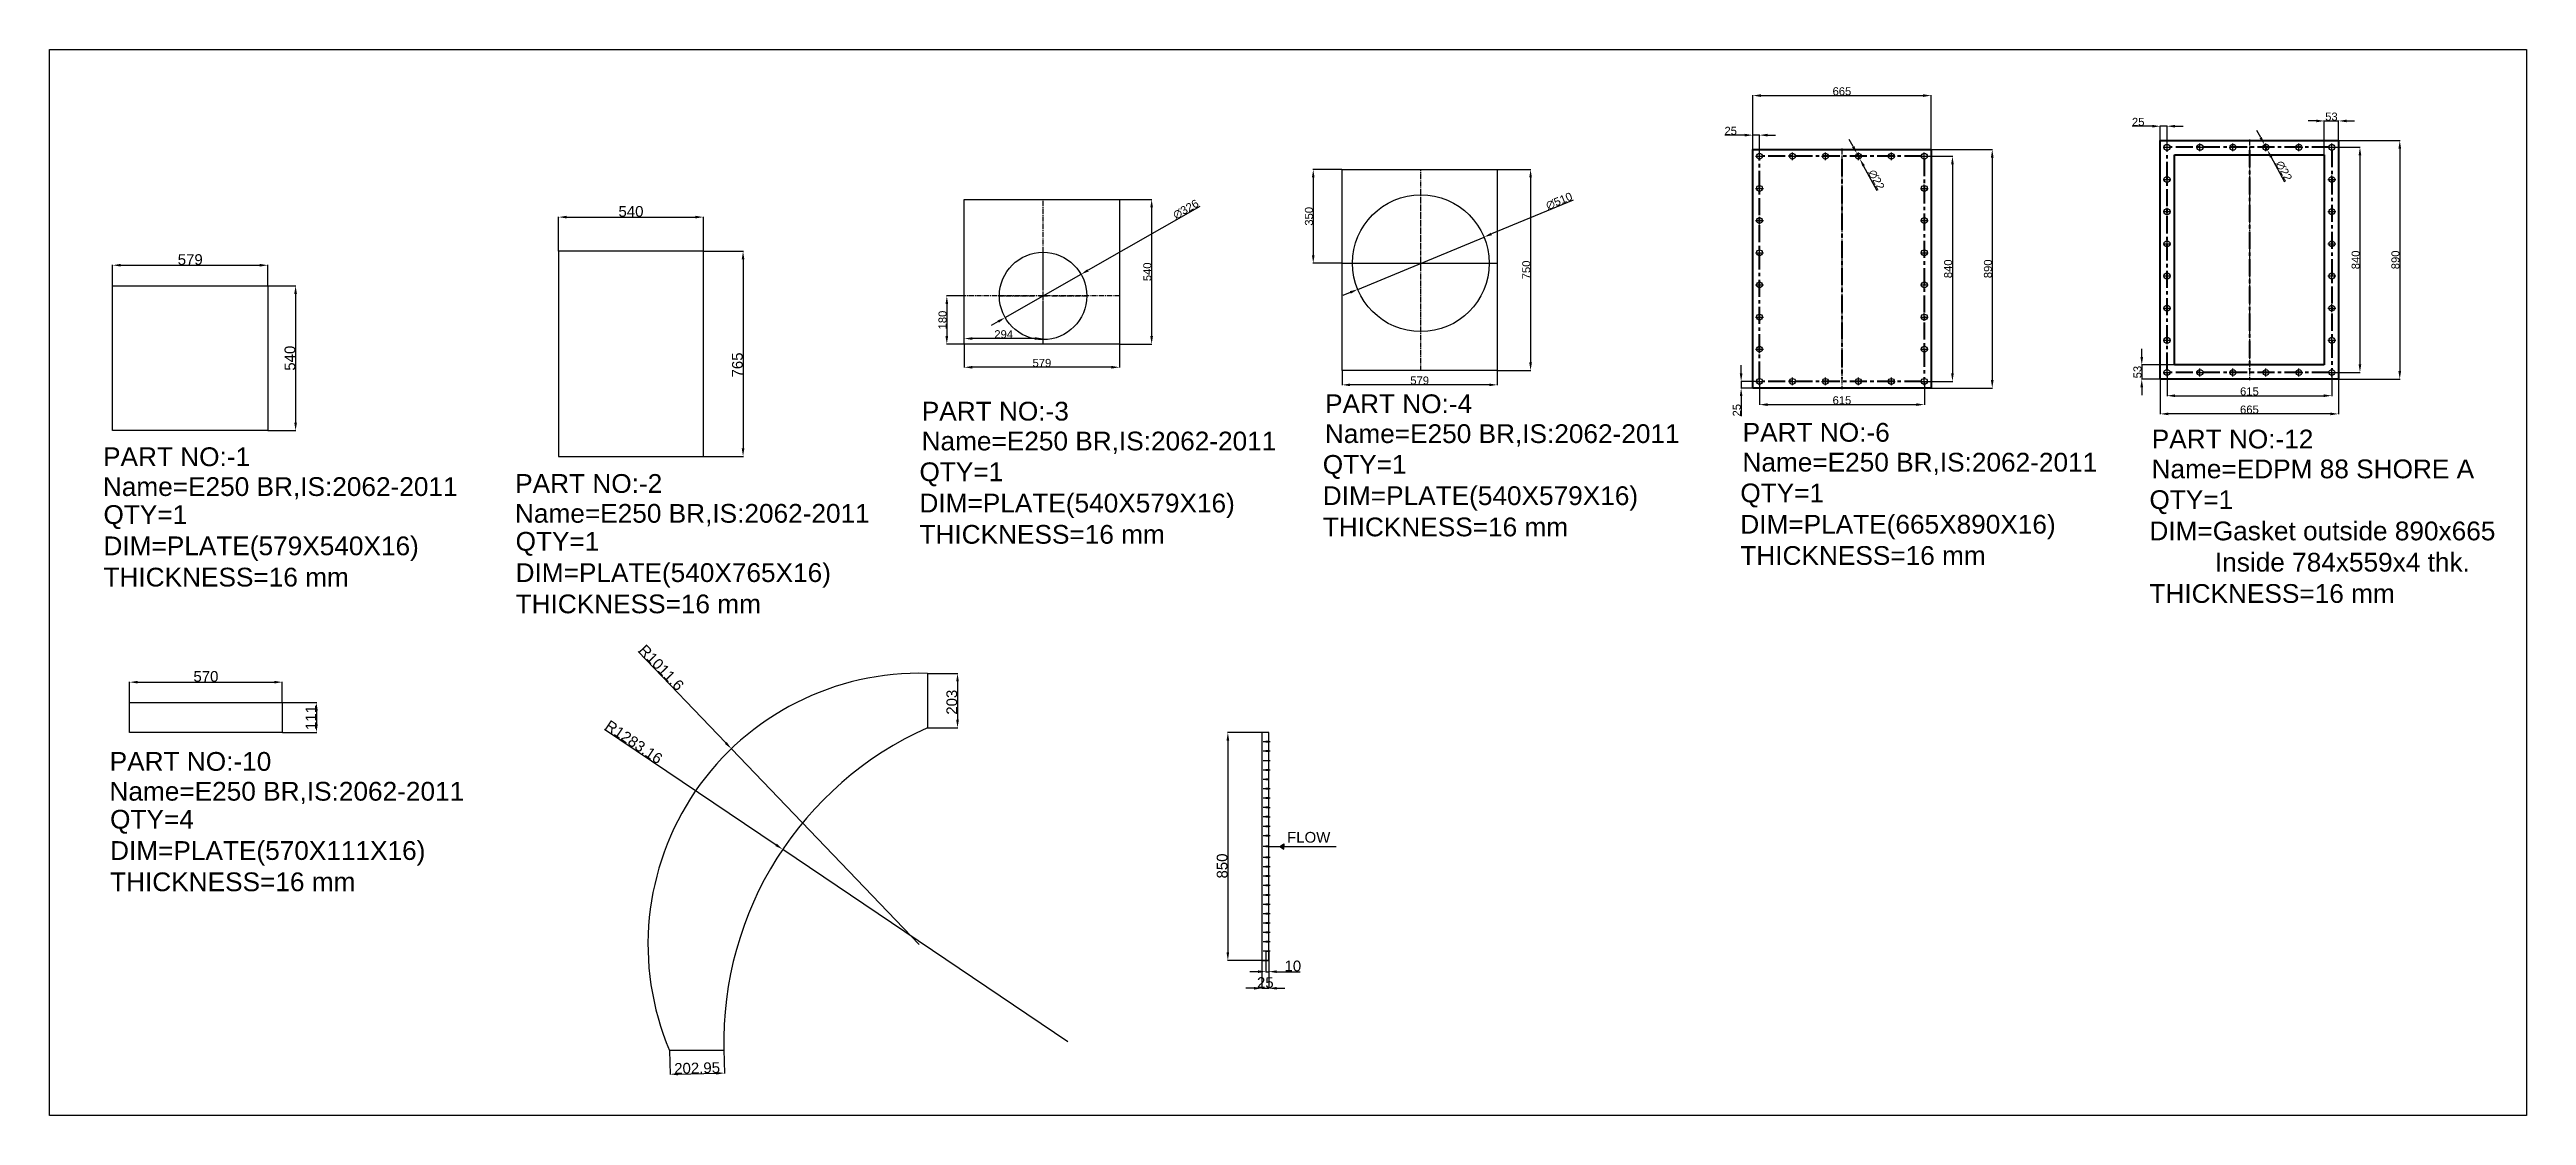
# Model space of a CAD drawing. Header units: millimetres. Extents: x 26210 to 45551, y 4625 to 8601.
# Drawn here: x 36309 to 45551, y 4625 to 8601 of the extents above; entities that cross this region are included whole.
import ezdxf

# ---------------------------------------------------------------- set-up
doc = ezdxf.new("R2010")
doc.units = ezdxf.units.MM
doc.linetypes.add('CENTER2', pattern=[28.575, 19.05, -3.175, 3.175, -3.175])
doc.linetypes.add('CENTERX2', pattern=[101.6, 63.5, -12.7, 12.7, -12.7])
doc.styles.get("Standard").update_dxf_attribs({"font": 'arial.ttf'})
doc.dimstyles.new('ISO-25', dxfattribs={"dimtxt": 2.5, "dimasz": 2.5, "dimexe": 1.25, "dimexo": 0.625, "dimtad": 1, "dimdsep": 46, "dimtxsty": 'Standard', "dimcen": 2.5, "dimadec": 0, "dimazin": 0, "dimtfac": 1, "dimtmove": 0, "dimatfit": 3, "dimfxl": 1, "dimarcsym": 0})

msp = doc.modelspace()

# ---------------------------------------------------------------- texts
at = {"color": 6, "char_height": 70, "attachment_point": 1}
for s, width, insert in [('PART NO:-4', 642.64815, (41068.537, 7314.498)), ('PART NO:-3', 642.64815, (39563.705, 7286.916)), ('PART NO:-6', 642.64815, (42626.658, 7207.991)), ('PART NO:-1', 642.64815, (36508.749, 7116.97)), ('Name=E250 BR,IS:2062-2011', 1354.08233, (39562.974, 7175.518)), ('Name=E250 BR,IS:2062-2011', 1354.08233, (41067.806, 7203.1)), ('PART NO:-12', 642.64815, (44153.051, 7182.963)), ('QTY=1\\PDIM=PLATE(540X579X16)\\PTHICKNESS=16 mm', 910.47271, (39555.01, 7060.807)), ('QTY=1\\PDIM=PLATE(540X579X16)\\PTHICKNESS=16 mm', 910.47271, (41059.842, 7088.389)), ('Name=E250 BR,IS:2062-2011', 1354.08233, (42625.927, 7096.594)), ('Name=EDPM 88 SHORE A', 1354.08233, (44152.32, 7071.566)), ('Name=E250 BR,IS:2062-2011', 1354.08233, (36508.018, 7005.572)), ('PART NO:-2', 642.64815, (38046.53, 7017.18)), ('QTY=1\\PDIM=PLATE(665X890X16)\\PTHICKNESS=16 mm', 910.47271, (42617.963, 6981.883)), ('QTY=1\\PDIM=Gasket outside 890x665\\P         Inside 784x559x4 thk.\\PTHICKNESS=16 mm', 2211.09671, (44144.356, 6956.854)), ('QTY=1\\PDIM=PLATE(579X540X16)\\PTHICKNESS=16 mm', 910.47271, (36510.239, 6901.171)), ('Name=E250 BR,IS:2062-2011', 1354.08233, (38045.799, 6905.783)), ('QTY=1\\PDIM=PLATE(540X765X16)\\PTHICKNESS=16 mm', 910.47271, (38048.02, 6801.382)), ('PART NO:-10', 642.64815, (36533.381, 5980.377)), ('Name=E250 BR,IS:2062-2011', 1354.08233, (36532.65, 5868.979)), ('QTY=4\\PDIM=PLATE(570X111X16)\\PTHICKNESS=16 mm', 910.47271, (36534.871, 5764.578))]:
    msp.add_mtext_dynamic_manual_height_columns(s, width=width, gutter_width=12.5, heights=[0], dxfattribs=dict(at, insert=insert))
at = {"color": 0, "linetype": 'Continuous', "lineweight": -3, "insert": (40926.778, 5682.256), "char_height": 40, "attachment_point": 1}
msp.add_mtext_dynamic_manual_height_columns('FLOW', width=6250.09176, gutter_width=1296.804, heights=[0], dxfattribs=at)

# ---------------------------------------------------------------- blocks, each defined once
blk = doc.blocks.new('*D245')
at = {"color": 0, "linetype": 'Continuous', "lineweight": -2, "transparency": 16777216}
for p, q in [((36544.5, 7720.1), (36544.5, 7797.5)), ((36574.5, 7796.3), (37093.5, 7796.3)), ((37123.5, 7720.1), (37123.5, 7797.5))]:
    blk.add_line(p, q, dxfattribs=at)
at = {"color": 0, "linetype": 'Continuous', "lineweight": -3, "transparency": 16777216}
for points in [[(36574.5, 7801.3), (36574.5, 7791.3), (36544.5, 7796.3)], [(37093.5, 7801.3), (37093.5, 7791.3), (37123.5, 7796.3)]]:
    blk.add_solid(points, dxfattribs=at)
at = {"layer": 'Defpoints', "color": 0, "linetype": 'Continuous', "lineweight": -3, "transparency": 16777216}
for p in [(37123.5, 7796.3), (36544.5, 7719.5), (37123.5, 7719.5)]:
    blk.add_point(p, dxfattribs=at)
at = {"color": 0, "linetype": 'Continuous', "lineweight": -3, "transparency": 16777216, "insert": (36834, 7817.3), "char_height": 40, "attachment_point": 5}
blk.add_mtext('579', dxfattribs=at)
blk = doc.blocks.new('*D246')
at = {"color": 0, "linetype": 'Continuous', "lineweight": -2, "transparency": 16777216}
for p, q in [((37124.1, 7719.5), (37228.5, 7719.5)), ((37227.2, 7689.5), (37227.2, 7209.5)), ((37124.1, 7179.5), (37228.5, 7179.5))]:
    blk.add_line(p, q, dxfattribs=at)
at = {"color": 0, "linetype": 'Continuous', "lineweight": -3, "transparency": 16777216}
for points in [[(37222.2, 7689.5), (37232.2, 7689.5), (37227.2, 7719.5)], [(37222.2, 7209.5), (37232.2, 7209.5), (37227.2, 7179.5)]]:
    blk.add_solid(points, dxfattribs=at)
at = {"layer": 'Defpoints', "color": 0, "linetype": 'Continuous', "lineweight": -3, "transparency": 16777216}
for p in [(37123.5, 7719.5), (37123.5, 7179.5), (37227.2, 7179.5)]:
    blk.add_point(p, dxfattribs=at)
at = {"color": 0, "linetype": 'Continuous', "lineweight": -3, "transparency": 16777216, "insert": (37206.2, 7449.5), "char_height": 40, "attachment_point": 5, "rotation": 90}
blk.add_mtext('540', dxfattribs=at)
blk = doc.blocks.new('*D247')
at = {"color": 0, "linetype": 'Continuous', "lineweight": -2, "transparency": 16777216}
for p, q in [((38749.2, 7848.3), (38898.1, 7848.3)), ((38896.8, 7818.3), (38896.8, 7113.3)), ((38749.2, 7083.3), (38898.1, 7083.3))]:
    blk.add_line(p, q, dxfattribs=at)
at = {"color": 0, "linetype": 'Continuous', "lineweight": -3, "transparency": 16777216}
for points in [[(38891.8, 7818.3), (38901.8, 7818.3), (38896.8, 7848.3)], [(38891.8, 7113.3), (38901.8, 7113.3), (38896.8, 7083.3)]]:
    blk.add_solid(points, dxfattribs=at)
at = {"layer": 'Defpoints', "color": 0, "linetype": 'Continuous', "lineweight": -3, "transparency": 16777216}
for p in [(38748.6, 7848.3), (38748.6, 7083.3), (38896.8, 7083.3)]:
    blk.add_point(p, dxfattribs=at)
at = {"color": 0, "linetype": 'Continuous', "lineweight": -3, "transparency": 16777216, "insert": (38875.8, 7424.3), "char_height": 40, "attachment_point": 5, "rotation": 90}
blk.add_mtext('765', dxfattribs=at)
blk = doc.blocks.new('*D248')
at = {"color": 0, "linetype": 'Continuous', "lineweight": -2, "transparency": 16777216}
for p, q in [((38208.6, 7849), (38208.6, 7977.1)), ((38238.6, 7975.8), (38718.6, 7975.8)), ((38748.6, 7849), (38748.6, 7977.1))]:
    blk.add_line(p, q, dxfattribs=at)
at = {"color": 0, "linetype": 'Continuous', "lineweight": -3, "transparency": 16777216}
for points in [[(38238.6, 7980.8), (38238.6, 7970.8), (38208.6, 7975.8)], [(38718.6, 7980.8), (38718.6, 7970.8), (38748.6, 7975.8)]]:
    blk.add_solid(points, dxfattribs=at)
at = {"layer": 'Defpoints', "color": 0, "linetype": 'Continuous', "lineweight": -3, "transparency": 16777216}
for p in [(38748.6, 7975.8), (38208.6, 7848.3), (38748.6, 7848.3)]:
    blk.add_point(p, dxfattribs=at)
at = {"color": 0, "linetype": 'Continuous', "lineweight": -3, "transparency": 16777216, "insert": (38478.6, 7996.9), "char_height": 40, "attachment_point": 5}
blk.add_mtext('540', dxfattribs=at)
blk = doc.blocks.new('*U274')
at = {"color": 0, "linetype": 'CENTER2', "lineweight": -3, "transparency": 16777216}
blk.add_line((0, 448.5), (0, -448.5), dxfattribs=at)
blk = doc.blocks.new('*U275')
at = {"color": 0, "linetype": 'CENTER2', "lineweight": -3, "transparency": 16777216}
for p, q in [((-14.5, 0), (-2.2, 0)), ((0, 2.2), (0, 14.5)), ((2.2, 0), (14.5, 0)), ((0, -14.5), (0, -2.2))]:
    blk.add_line(p, q, dxfattribs=at)
at = {"color": 0, "linetype": 'Continuous', "lineweight": -3, "transparency": 16777216}
for p, q in [((-1.1, 0), (1.1, 0)), ((0, -1.1), (0, 1.1))]:
    blk.add_line(p, q, dxfattribs=at)
blk = doc.blocks.new('*U276')
at = {"color": 0, "linetype": 'CENTER2', "lineweight": -3, "transparency": 16777216}
for p, q in [((-14.5, 0), (-2.2, 0)), ((0, 2.2), (0, 14.5)), ((2.2, 0), (14.5, 0)), ((0, -14.5), (0, -2.2))]:
    blk.add_line(p, q, dxfattribs=at)
at = {"color": 0, "linetype": 'Continuous', "lineweight": -3, "transparency": 16777216}
for p, q in [((-1.1, 0), (1.1, 0)), ((0, -1.1), (0, 1.1))]:
    blk.add_line(p, q, dxfattribs=at)
blk = doc.blocks.new('*U277')
at = {"color": 0, "linetype": 'CENTER2', "lineweight": -3, "transparency": 16777216}
for p, q in [((-14.5, 0), (-2.2, 0)), ((0, 2.2), (0, 14.5)), ((2.2, 0), (14.5, 0)), ((0, -14.5), (0, -2.2))]:
    blk.add_line(p, q, dxfattribs=at)
at = {"color": 0, "linetype": 'Continuous', "lineweight": -3, "transparency": 16777216}
for p, q in [((-1.1, 0), (1.1, 0)), ((0, -1.1), (0, 1.1))]:
    blk.add_line(p, q, dxfattribs=at)
blk = doc.blocks.new('*U278')
at = {"color": 0, "linetype": 'CENTER2', "lineweight": -3, "transparency": 16777216}
for p, q in [((-14.5, 0), (-2.2, 0)), ((0, 2.2), (0, 14.5)), ((2.2, 0), (14.5, 0)), ((0, -14.5), (0, -2.2))]:
    blk.add_line(p, q, dxfattribs=at)
at = {"color": 0, "linetype": 'Continuous', "lineweight": -3, "transparency": 16777216}
for p, q in [((-1.1, 0), (1.1, 0)), ((0, -1.1), (0, 1.1))]:
    blk.add_line(p, q, dxfattribs=at)
blk = doc.blocks.new('*U253')
at = {"color": 0, "linetype": 'CENTER2', "lineweight": -3, "transparency": 16777216}
for p, q in [((-14.5, 0), (-2.2, 0)), ((0, 2.2), (0, 14.5)), ((2.2, 0), (14.5, 0)), ((0, -14.5), (0, -2.2))]:
    blk.add_line(p, q, dxfattribs=at)
at = {"color": 0, "linetype": 'Continuous', "lineweight": -3, "transparency": 16777216}
for p, q in [((-1.1, 0), (1.1, 0)), ((0, -1.1), (0, 1.1))]:
    blk.add_line(p, q, dxfattribs=at)
blk = doc.blocks.new('*U254')
at = {"color": 0, "linetype": 'CENTER2', "lineweight": -3, "transparency": 16777216}
for p, q in [((-14.5, 0), (-2.2, 0)), ((0, 2.2), (0, 14.5)), ((2.2, 0), (14.5, 0)), ((0, -14.5), (0, -2.2))]:
    blk.add_line(p, q, dxfattribs=at)
at = {"color": 0, "linetype": 'Continuous', "lineweight": -3, "transparency": 16777216}
for p, q in [((-1.1, 0), (1.1, 0)), ((0, -1.1), (0, 1.1))]:
    blk.add_line(p, q, dxfattribs=at)
blk = doc.blocks.new('*U255')
at = {"color": 0, "linetype": 'CENTER2', "lineweight": -3, "transparency": 16777216}
for p, q in [((-14.5, 0), (-2.2, 0)), ((0, 2.2), (0, 14.5)), ((2.2, 0), (14.5, 0)), ((0, -14.5), (0, -2.2))]:
    blk.add_line(p, q, dxfattribs=at)
at = {"color": 0, "linetype": 'Continuous', "lineweight": -3, "transparency": 16777216}
for p, q in [((-1.1, 0), (1.1, 0)), ((0, -1.1), (0, 1.1))]:
    blk.add_line(p, q, dxfattribs=at)
blk = doc.blocks.new('*U256')
at = {"color": 0, "linetype": 'CENTER2', "lineweight": -3, "transparency": 16777216}
for p, q in [((-14.5, 0), (-2.2, 0)), ((0, 2.2), (0, 14.5)), ((2.2, 0), (14.5, 0)), ((0, -14.5), (0, -2.2))]:
    blk.add_line(p, q, dxfattribs=at)
at = {"color": 0, "linetype": 'Continuous', "lineweight": -3, "transparency": 16777216}
for p, q in [((-1.1, 0), (1.1, 0)), ((0, -1.1), (0, 1.1))]:
    blk.add_line(p, q, dxfattribs=at)
blk = doc.blocks.new('*U257')
at = {"color": 0, "linetype": 'CENTER2', "lineweight": -3, "transparency": 16777216}
for p, q in [((-14.5, 0), (-2.2, 0)), ((0, 2.2), (0, 14.5)), ((2.2, 0), (14.5, 0)), ((0, -14.5), (0, -2.2))]:
    blk.add_line(p, q, dxfattribs=at)
at = {"color": 0, "linetype": 'Continuous', "lineweight": -3, "transparency": 16777216}
for p, q in [((-1.1, 0), (1.1, 0)), ((0, -1.1), (0, 1.1))]:
    blk.add_line(p, q, dxfattribs=at)
blk = doc.blocks.new('*U258')
at = {"color": 0, "linetype": 'CENTER2', "lineweight": -3, "transparency": 16777216}
for p, q in [((-14.5, 0), (-2.2, 0)), ((0, 2.2), (0, 14.5)), ((2.2, 0), (14.5, 0)), ((0, -14.5), (0, -2.2))]:
    blk.add_line(p, q, dxfattribs=at)
at = {"color": 0, "linetype": 'Continuous', "lineweight": -3, "transparency": 16777216}
for p, q in [((-1.1, 0), (1.1, 0)), ((0, -1.1), (0, 1.1))]:
    blk.add_line(p, q, dxfattribs=at)
blk = doc.blocks.new('*U259')
at = {"color": 0, "linetype": 'CENTER2', "lineweight": -3, "transparency": 16777216}
for p, q in [((-14.5, 0), (-2.2, 0)), ((0, 2.2), (0, 14.5)), ((2.2, 0), (14.5, 0)), ((0, -14.5), (0, -2.2))]:
    blk.add_line(p, q, dxfattribs=at)
at = {"color": 0, "linetype": 'Continuous', "lineweight": -3, "transparency": 16777216}
for p, q in [((-1.1, 0), (1.1, 0)), ((0, -1.1), (0, 1.1))]:
    blk.add_line(p, q, dxfattribs=at)
blk = doc.blocks.new('*U260')
at = {"color": 0, "linetype": 'CENTER2', "lineweight": -3, "transparency": 16777216}
for p, q in [((-14.5, 0), (-2.2, 0)), ((0, 2.2), (0, 14.5)), ((2.2, 0), (14.5, 0)), ((0, -14.5), (0, -2.2))]:
    blk.add_line(p, q, dxfattribs=at)
at = {"color": 0, "linetype": 'Continuous', "lineweight": -3, "transparency": 16777216}
for p, q in [((-1.1, 0), (1.1, 0)), ((0, -1.1), (0, 1.1))]:
    blk.add_line(p, q, dxfattribs=at)
blk = doc.blocks.new('*U267')
at = {"color": 0, "linetype": 'CENTER2', "lineweight": -3, "transparency": 16777216}
for p, q in [((-14.5, 0), (-2.2, 0)), ((0, 2.2), (0, 14.5)), ((2.2, 0), (14.5, 0)), ((0, -14.5), (0, -2.2))]:
    blk.add_line(p, q, dxfattribs=at)
at = {"color": 0, "linetype": 'Continuous', "lineweight": -3, "transparency": 16777216}
for p, q in [((-1.1, 0), (1.1, 0)), ((0, -1.1), (0, 1.1))]:
    blk.add_line(p, q, dxfattribs=at)
blk = doc.blocks.new('*U268')
at = {"color": 0, "linetype": 'CENTER2', "lineweight": -3, "transparency": 16777216}
for p, q in [((-14.5, 0), (-2.2, 0)), ((0, 2.2), (0, 14.5)), ((2.2, 0), (14.5, 0)), ((0, -14.5), (0, -2.2))]:
    blk.add_line(p, q, dxfattribs=at)
at = {"color": 0, "linetype": 'Continuous', "lineweight": -3, "transparency": 16777216}
for p, q in [((-1.1, 0), (1.1, 0)), ((0, -1.1), (0, 1.1))]:
    blk.add_line(p, q, dxfattribs=at)
blk = doc.blocks.new('*U269')
at = {"color": 0, "linetype": 'CENTER2', "lineweight": -3, "transparency": 16777216}
for p, q in [((-14.5, 0), (-2.2, 0)), ((0, 2.2), (0, 14.5)), ((2.2, 0), (14.5, 0)), ((0, -14.5), (0, -2.2))]:
    blk.add_line(p, q, dxfattribs=at)
at = {"color": 0, "linetype": 'Continuous', "lineweight": -3, "transparency": 16777216}
for p, q in [((-1.1, 0), (1.1, 0)), ((0, -1.1), (0, 1.1))]:
    blk.add_line(p, q, dxfattribs=at)
blk = doc.blocks.new('*U270')
at = {"color": 0, "linetype": 'CENTER2', "lineweight": -3, "transparency": 16777216}
for p, q in [((-14.5, 0), (-2.2, 0)), ((0, 2.2), (0, 14.5)), ((2.2, 0), (14.5, 0)), ((0, -14.5), (0, -2.2))]:
    blk.add_line(p, q, dxfattribs=at)
at = {"color": 0, "linetype": 'Continuous', "lineweight": -3, "transparency": 16777216}
for p, q in [((-1.1, 0), (1.1, 0)), ((0, -1.1), (0, 1.1))]:
    blk.add_line(p, q, dxfattribs=at)
blk = doc.blocks.new('*U271')
at = {"color": 0, "linetype": 'CENTER2', "lineweight": -3, "transparency": 16777216}
for p, q in [((-14.5, 0), (-2.2, 0)), ((0, 2.2), (0, 14.5)), ((2.2, 0), (14.5, 0)), ((0, -14.5), (0, -2.2))]:
    blk.add_line(p, q, dxfattribs=at)
at = {"color": 0, "linetype": 'Continuous', "lineweight": -3, "transparency": 16777216}
for p, q in [((-1.1, 0), (1.1, 0)), ((0, -1.1), (0, 1.1))]:
    blk.add_line(p, q, dxfattribs=at)
blk = doc.blocks.new('*U272')
at = {"color": 0, "linetype": 'CENTER2', "lineweight": -3, "transparency": 16777216}
for p, q in [((-14.5, 0), (-2.2, 0)), ((0, 2.2), (0, 14.5)), ((2.2, 0), (14.5, 0)), ((0, -14.5), (0, -2.2))]:
    blk.add_line(p, q, dxfattribs=at)
at = {"color": 0, "linetype": 'Continuous', "lineweight": -3, "transparency": 16777216}
for p, q in [((-1.1, 0), (1.1, 0)), ((0, -1.1), (0, 1.1))]:
    blk.add_line(p, q, dxfattribs=at)
blk = doc.blocks.new('*U273')
at = {"color": 0, "linetype": 'CENTER2', "lineweight": -3, "transparency": 16777216}
for p, q in [((-14.5, 0), (-2.2, 0)), ((0, 2.2), (0, 14.5)), ((2.2, 0), (14.5, 0)), ((0, -14.5), (0, -2.2))]:
    blk.add_line(p, q, dxfattribs=at)
at = {"color": 0, "linetype": 'Continuous', "lineweight": -3, "transparency": 16777216}
for p, q in [((-1.1, 0), (1.1, 0)), ((0, -1.1), (0, 1.1))]:
    blk.add_line(p, q, dxfattribs=at)
blk = doc.blocks.new('*U261')
at = {"color": 0, "linetype": 'CENTER2', "lineweight": -3, "transparency": 16777216}
for p, q in [((-14.5, 0), (-2.2, 0)), ((0, 2.2), (0, 14.5)), ((2.2, 0), (14.5, 0)), ((0, -14.5), (0, -2.2))]:
    blk.add_line(p, q, dxfattribs=at)
at = {"color": 0, "linetype": 'Continuous', "lineweight": -3, "transparency": 16777216}
for p, q in [((-1.1, 0), (1.1, 0)), ((0, -1.1), (0, 1.1))]:
    blk.add_line(p, q, dxfattribs=at)
blk = doc.blocks.new('*U262')
at = {"color": 0, "linetype": 'CENTER2', "lineweight": -3, "transparency": 16777216}
for p, q in [((-14.5, 0), (-2.2, 0)), ((0, 2.2), (0, 14.5)), ((2.2, 0), (14.5, 0)), ((0, -14.5), (0, -2.2))]:
    blk.add_line(p, q, dxfattribs=at)
at = {"color": 0, "linetype": 'Continuous', "lineweight": -3, "transparency": 16777216}
for p, q in [((-1.1, 0), (1.1, 0)), ((0, -1.1), (0, 1.1))]:
    blk.add_line(p, q, dxfattribs=at)
blk = doc.blocks.new('*U263')
at = {"color": 0, "linetype": 'CENTER2', "lineweight": -3, "transparency": 16777216}
for p, q in [((-14.5, 0), (-2.2, 0)), ((0, 2.2), (0, 14.5)), ((2.2, 0), (14.5, 0)), ((0, -14.5), (0, -2.2))]:
    blk.add_line(p, q, dxfattribs=at)
at = {"color": 0, "linetype": 'Continuous', "lineweight": -3, "transparency": 16777216}
for p, q in [((-1.1, 0), (1.1, 0)), ((0, -1.1), (0, 1.1))]:
    blk.add_line(p, q, dxfattribs=at)
blk = doc.blocks.new('*U264')
at = {"color": 0, "linetype": 'CENTER2', "lineweight": -3, "transparency": 16777216}
for p, q in [((-14.5, 0), (-2.2, 0)), ((0, 2.2), (0, 14.5)), ((2.2, 0), (14.5, 0)), ((0, -14.5), (0, -2.2))]:
    blk.add_line(p, q, dxfattribs=at)
at = {"color": 0, "linetype": 'Continuous', "lineweight": -3, "transparency": 16777216}
for p, q in [((-1.1, 0), (1.1, 0)), ((0, -1.1), (0, 1.1))]:
    blk.add_line(p, q, dxfattribs=at)
blk = doc.blocks.new('*U265')
at = {"color": 0, "linetype": 'CENTER2', "lineweight": -3, "transparency": 16777216}
for p, q in [((-14.5, 0), (-2.2, 0)), ((0, 2.2), (0, 14.5)), ((2.2, 0), (14.5, 0)), ((0, -14.5), (0, -2.2))]:
    blk.add_line(p, q, dxfattribs=at)
at = {"color": 0, "linetype": 'Continuous', "lineweight": -3, "transparency": 16777216}
for p, q in [((-1.1, 0), (1.1, 0)), ((0, -1.1), (0, 1.1))]:
    blk.add_line(p, q, dxfattribs=at)
blk = doc.blocks.new('*U266')
at = {"color": 0, "linetype": 'CENTER2', "lineweight": -3, "transparency": 16777216}
for p, q in [((-14.5, 0), (-2.2, 0)), ((0, 2.2), (0, 14.5)), ((2.2, 0), (14.5, 0)), ((0, -14.5), (0, -2.2))]:
    blk.add_line(p, q, dxfattribs=at)
at = {"color": 0, "linetype": 'Continuous', "lineweight": -3, "transparency": 16777216}
for p, q in [((-1.1, 0), (1.1, 0)), ((0, -1.1), (0, 1.1))]:
    blk.add_line(p, q, dxfattribs=at)
blk = doc.blocks.new('*D280')
at = {"color": 0, "lineweight": -2, "transparency": 16777216}
for p, q in [((43330.1, 8228), (43559.2, 8228)), ((43557.9, 8198), (43557.9, 7368)), ((43330.1, 7338), (43559.2, 7338))]:
    blk.add_line(p, q, dxfattribs=at)
at = {"color": 0, "lineweight": -3, "transparency": 16777216}
for points in [[(43552.9, 8198), (43562.9, 8198), (43557.9, 8228)], [(43552.9, 7368), (43562.9, 7368), (43557.9, 7338)]]:
    blk.add_solid(points, dxfattribs=at)
at = {"layer": 'Defpoints', "color": 0, "lineweight": -3, "transparency": 16777216}
for p in [(43329.5, 8228), (43329.5, 7338), (43557.9, 7338)]:
    blk.add_point(p, dxfattribs=at)
at = {"color": 0, "transparency": 16777216, "insert": (43542, 7783), "char_height": 30, "attachment_point": 5, "rotation": 90}
blk.add_mtext('890', dxfattribs=at)
blk = doc.blocks.new('*D281')
at = {"color": 0, "lineweight": -2, "transparency": 16777216}
for p, q in [((43305.1, 8203), (43410.6, 8203)), ((43409.4, 8173), (43409.4, 7393)), ((43305.1, 7363), (43410.6, 7363))]:
    blk.add_line(p, q, dxfattribs=at)
at = {"color": 0, "lineweight": -3, "transparency": 16777216}
for points in [[(43404.4, 8173), (43414.4, 8173), (43409.4, 8203)], [(43404.4, 7393), (43414.4, 7393), (43409.4, 7363)]]:
    blk.add_solid(points, dxfattribs=at)
at = {"layer": 'Defpoints', "color": 0, "lineweight": -3, "transparency": 16777216}
for p in [(43304.5, 8203), (43304.5, 7363), (43409.4, 7363)]:
    blk.add_point(p, dxfattribs=at)
at = {"color": 0, "transparency": 16777216, "insert": (43393.4, 7783), "char_height": 30, "attachment_point": 5, "rotation": 90}
blk.add_mtext('840', dxfattribs=at)
blk = doc.blocks.new('*D282')
at = {"color": 0, "lineweight": -2, "transparency": 16777216}
for p, q in [((42689.5, 7362.4), (42689.5, 7275.1)), ((43304.5, 7362.4), (43304.5, 7275.1)), ((42719.5, 7276.3), (43274.5, 7276.3))]:
    blk.add_line(p, q, dxfattribs=at)
at = {"color": 0, "lineweight": -3, "transparency": 16777216}
for points in [[(42719.5, 7281.3), (42719.5, 7271.3), (42689.5, 7276.3)], [(43274.5, 7281.3), (43274.5, 7271.3), (43304.5, 7276.3)]]:
    blk.add_solid(points, dxfattribs=at)
at = {"layer": 'Defpoints', "color": 0, "lineweight": -3, "transparency": 16777216}
for p in [(42689.5, 7363), (43304.5, 7363), (43304.5, 7276.3)]:
    blk.add_point(p, dxfattribs=at)
at = {"color": 0, "transparency": 16777216, "insert": (42997, 7292.3), "char_height": 30, "attachment_point": 5}
blk.add_mtext('615', dxfattribs=at)
blk = doc.blocks.new('*D283')
at = {"color": 0, "lineweight": -2, "transparency": 16777216}
for p, q in [((43038.9, 8239.1), (43024.6, 8265.4)), ((43053.2, 8212.7), (43063.7, 8193.3)), ((43128.8, 8073.3), (43078, 8167))]:
    blk.add_line(p, q, dxfattribs=at)
at = {"color": 0, "lineweight": -3, "transparency": 16777216}
for points in [[(43043.3, 8241.4), (43034.5, 8236.7), (43053.2, 8212.7)], [(43082.4, 8169.4), (43073.6, 8164.6), (43063.7, 8193.3)]]:
    blk.add_solid(points, dxfattribs=at)
at = {"layer": 'Defpoints', "color": 0, "lineweight": -3, "transparency": 16777216}
for p in [(43053.2, 8212.7), (43063.7, 8193.3)]:
    blk.add_point(p, dxfattribs=at)
at = {"color": 0, "transparency": 16777216, "insert": (43125.3, 8114.9), "char_height": 30, "attachment_point": 5, "rotation": 298.46715}
blk.add_mtext('∅22', dxfattribs=at)
blk = doc.blocks.new('*D279')
at = {"color": 0, "lineweight": -2, "transparency": 16777216}
for p, q in [((42620.9, 7393), (42620.9, 7423)), ((42688.8, 7363), (42619.6, 7363)), ((42688.8, 7338), (42619.6, 7338)), ((42620.9, 7363), (42620.9, 7338)), ((42620.9, 7308), (42620.9, 7233))]:
    blk.add_line(p, q, dxfattribs=at)
at = {"color": 0, "lineweight": -3, "transparency": 16777216}
for points in [[(42615.9, 7393), (42625.9, 7393), (42620.9, 7363)], [(42615.9, 7308), (42625.9, 7308), (42620.9, 7338)]]:
    blk.add_solid(points, dxfattribs=at)
at = {"layer": 'Defpoints', "color": 0, "lineweight": -3, "transparency": 16777216}
for p in [(42620.9, 7338), (42689.5, 7363), (42689.5, 7338)]:
    blk.add_point(p, dxfattribs=at)
at = {"color": 0, "transparency": 16777216, "insert": (42604.9, 7255.5), "char_height": 30, "attachment_point": 5, "rotation": 90}
blk.add_mtext('25', dxfattribs=at)
blk = doc.blocks.new('*D284')
at = {"color": 0, "lineweight": -2, "transparency": 16777216}
for p, q in [((42634.5, 8281.7), (42559.5, 8281.7)), ((42664.5, 8203.6), (42664.5, 8282.9)), ((42689.5, 8281.7), (42664.5, 8281.7)), ((42689.5, 8203.6), (42689.5, 8282.9)), ((42719.5, 8281.7), (42749.5, 8281.7))]:
    blk.add_line(p, q, dxfattribs=at)
at = {"color": 0, "lineweight": -3, "transparency": 16777216}
for points in [[(42634.5, 8286.7), (42634.5, 8276.7), (42664.5, 8281.7)], [(42719.5, 8286.7), (42719.5, 8276.7), (42689.5, 8281.7)]]:
    blk.add_solid(points, dxfattribs=at)
at = {"layer": 'Defpoints', "color": 0, "lineweight": -3, "transparency": 16777216}
for p in [(42664.5, 8281.7), (42664.5, 8203), (42689.5, 8203)]:
    blk.add_point(p, dxfattribs=at)
at = {"color": 0, "transparency": 16777216, "insert": (42582, 8297.6), "char_height": 30, "attachment_point": 5}
blk.add_mtext('25', dxfattribs=at)
blk = doc.blocks.new('*D285')
at = {"color": 0, "lineweight": -2, "transparency": 16777216}
for p, q in [((42664.5, 8228.6), (42664.5, 8430.4)), ((42694.5, 8429.2), (43299.5, 8429.2)), ((43329.5, 8228.6), (43329.5, 8430.4))]:
    blk.add_line(p, q, dxfattribs=at)
at = {"color": 0, "lineweight": -3, "transparency": 16777216}
for points in [[(42694.5, 8434.2), (42694.5, 8424.2), (42664.5, 8429.2)], [(43299.5, 8434.2), (43299.5, 8424.2), (43329.5, 8429.2)]]:
    blk.add_solid(points, dxfattribs=at)
at = {"layer": 'Defpoints', "color": 0, "lineweight": -3, "transparency": 16777216}
for p in [(43329.5, 8429.2), (42664.5, 8228), (43329.5, 8228)]:
    blk.add_point(p, dxfattribs=at)
at = {"color": 0, "transparency": 16777216, "insert": (42997, 8445.1), "char_height": 30, "attachment_point": 5}
blk.add_mtext('665', dxfattribs=at)
blk = doc.blocks.new('*D286')
at = {"color": 0, "linetype": 'Continuous', "lineweight": -2, "transparency": 16777216}
for p, q in [((37178.2, 6164.8), (37306.2, 6164.8)), ((37304.9, 6134.8), (37304.9, 6083.8)), ((37178.2, 6053.8), (37306.2, 6053.8))]:
    blk.add_line(p, q, dxfattribs=at)
at = {"color": 0, "linetype": 'Continuous', "lineweight": -3, "transparency": 16777216}
for points in [[(37299.9, 6134.8), (37309.9, 6134.8), (37304.9, 6164.8)], [(37299.9, 6083.8), (37309.9, 6083.8), (37304.9, 6053.8)]]:
    blk.add_solid(points, dxfattribs=at)
at = {"layer": 'Defpoints', "color": 0, "linetype": 'Continuous', "lineweight": -3, "transparency": 16777216}
for p in [(37177.6, 6164.8), (37177.6, 6053.8), (37304.9, 6053.8)]:
    blk.add_point(p, dxfattribs=at)
at = {"color": 0, "linetype": 'Continuous', "lineweight": -3, "transparency": 16777216, "insert": (37284.2, 6109.3), "char_height": 40, "attachment_point": 5, "rotation": 90}
blk.add_mtext('111', dxfattribs=at)
blk = doc.blocks.new('*D287')
at = {"color": 0, "linetype": 'Continuous', "lineweight": -2, "transparency": 16777216}
for p, q in [((36607.6, 6165.4), (36607.6, 6242.3)), ((36637.6, 6241), (37147.6, 6241)), ((37177.6, 6165.4), (37177.6, 6242.3))]:
    blk.add_line(p, q, dxfattribs=at)
at = {"color": 0, "linetype": 'Continuous', "lineweight": -3, "transparency": 16777216}
for points in [[(36637.6, 6246), (36637.6, 6236), (36607.6, 6241)], [(37147.6, 6246), (37147.6, 6236), (37177.6, 6241)]]:
    blk.add_solid(points, dxfattribs=at)
at = {"layer": 'Defpoints', "color": 0, "linetype": 'Continuous', "lineweight": -3, "transparency": 16777216}
for p in [(37177.6, 6241), (36607.6, 6164.8), (37177.6, 6164.8)]:
    blk.add_point(p, dxfattribs=at)
at = {"color": 0, "linetype": 'Continuous', "lineweight": -3, "transparency": 16777216, "insert": (36892.6, 6262.1), "char_height": 40, "attachment_point": 5}
blk.add_mtext('570', dxfattribs=at)
blk = doc.blocks.new('*U303')
at = {"color": 0, "linetype": 'CENTER2', "lineweight": -3, "transparency": 16777216}
blk.add_line((0, 448.5), (0, -448.5), dxfattribs=at)
blk = doc.blocks.new('*U297')
at = {"color": 0, "linetype": 'CENTER2', "lineweight": -3, "transparency": 16777216}
for p, q in [((-14.5, 0), (-2.2, 0)), ((0, 2.2), (0, 14.5)), ((2.2, 0), (14.5, 0)), ((0, -14.5), (0, -2.2))]:
    blk.add_line(p, q, dxfattribs=at)
at = {"color": 0, "linetype": 'Continuous', "lineweight": -3, "transparency": 16777216}
for p, q in [((-1.1, 0), (1.1, 0)), ((0, -1.1), (0, 1.1))]:
    blk.add_line(p, q, dxfattribs=at)
blk = doc.blocks.new('*U298')
at = {"color": 0, "linetype": 'CENTER2', "lineweight": -3, "transparency": 16777216}
for p, q in [((-14.5, 0), (-2.2, 0)), ((0, 2.2), (0, 14.5)), ((2.2, 0), (14.5, 0)), ((0, -14.5), (0, -2.2))]:
    blk.add_line(p, q, dxfattribs=at)
at = {"color": 0, "linetype": 'Continuous', "lineweight": -3, "transparency": 16777216}
for p, q in [((-1.1, 0), (1.1, 0)), ((0, -1.1), (0, 1.1))]:
    blk.add_line(p, q, dxfattribs=at)
blk = doc.blocks.new('*U299')
at = {"color": 0, "linetype": 'CENTER2', "lineweight": -3, "transparency": 16777216}
for p, q in [((-14.5, 0), (-2.2, 0)), ((0, 2.2), (0, 14.5)), ((2.2, 0), (14.5, 0)), ((0, -14.5), (0, -2.2))]:
    blk.add_line(p, q, dxfattribs=at)
at = {"color": 0, "linetype": 'Continuous', "lineweight": -3, "transparency": 16777216}
for p, q in [((-1.1, 0), (1.1, 0)), ((0, -1.1), (0, 1.1))]:
    blk.add_line(p, q, dxfattribs=at)
blk = doc.blocks.new('*U300')
at = {"color": 0, "linetype": 'CENTER2', "lineweight": -3, "transparency": 16777216}
for p, q in [((-14.5, 0), (-2.2, 0)), ((0, 2.2), (0, 14.5)), ((2.2, 0), (14.5, 0)), ((0, -14.5), (0, -2.2))]:
    blk.add_line(p, q, dxfattribs=at)
at = {"color": 0, "linetype": 'Continuous', "lineweight": -3, "transparency": 16777216}
for p, q in [((-1.1, 0), (1.1, 0)), ((0, -1.1), (0, 1.1))]:
    blk.add_line(p, q, dxfattribs=at)
blk = doc.blocks.new('*U301')
at = {"color": 0, "linetype": 'CENTER2', "lineweight": -3, "transparency": 16777216}
for p, q in [((-14.5, 0), (-2.2, 0)), ((0, 2.2), (0, 14.5)), ((2.2, 0), (14.5, 0)), ((0, -14.5), (0, -2.2))]:
    blk.add_line(p, q, dxfattribs=at)
at = {"color": 0, "linetype": 'Continuous', "lineweight": -3, "transparency": 16777216}
for p, q in [((-1.1, 0), (1.1, 0)), ((0, -1.1), (0, 1.1))]:
    blk.add_line(p, q, dxfattribs=at)
blk = doc.blocks.new('*U302')
at = {"color": 0, "linetype": 'CENTER2', "lineweight": -3, "transparency": 16777216}
for p, q in [((-14.5, 0), (-2.2, 0)), ((0, 2.2), (0, 14.5)), ((2.2, 0), (14.5, 0)), ((0, -14.5), (0, -2.2))]:
    blk.add_line(p, q, dxfattribs=at)
at = {"color": 0, "linetype": 'Continuous', "lineweight": -3, "transparency": 16777216}
for p, q in [((-1.1, 0), (1.1, 0)), ((0, -1.1), (0, 1.1))]:
    blk.add_line(p, q, dxfattribs=at)
blk = doc.blocks.new('*U288')
at = {"color": 0, "linetype": 'CENTER2', "lineweight": -3, "transparency": 16777216}
for p, q in [((-14.5, 0), (-2.2, 0)), ((0, 2.2), (0, 14.5)), ((2.2, 0), (14.5, 0)), ((0, -14.5), (0, -2.2))]:
    blk.add_line(p, q, dxfattribs=at)
at = {"color": 0, "linetype": 'Continuous', "lineweight": -3, "transparency": 16777216}
for p, q in [((-1.1, 0), (1.1, 0)), ((0, -1.1), (0, 1.1))]:
    blk.add_line(p, q, dxfattribs=at)
blk = doc.blocks.new('*U289')
at = {"color": 0, "linetype": 'CENTER2', "lineweight": -3, "transparency": 16777216}
for p, q in [((-14.5, 0), (-2.2, 0)), ((0, 2.2), (0, 14.5)), ((2.2, 0), (14.5, 0)), ((0, -14.5), (0, -2.2))]:
    blk.add_line(p, q, dxfattribs=at)
at = {"color": 0, "linetype": 'Continuous', "lineweight": -3, "transparency": 16777216}
for p, q in [((-1.1, 0), (1.1, 0)), ((0, -1.1), (0, 1.1))]:
    blk.add_line(p, q, dxfattribs=at)
blk = doc.blocks.new('*U290')
at = {"color": 0, "linetype": 'CENTER2', "lineweight": -3, "transparency": 16777216}
for p, q in [((-14.5, 0), (-2.2, 0)), ((0, 2.2), (0, 14.5)), ((2.2, 0), (14.5, 0)), ((0, -14.5), (0, -2.2))]:
    blk.add_line(p, q, dxfattribs=at)
at = {"color": 0, "linetype": 'Continuous', "lineweight": -3, "transparency": 16777216}
for p, q in [((-1.1, 0), (1.1, 0)), ((0, -1.1), (0, 1.1))]:
    blk.add_line(p, q, dxfattribs=at)
blk = doc.blocks.new('*U291')
at = {"color": 0, "linetype": 'CENTER2', "lineweight": -3, "transparency": 16777216}
for p, q in [((-14.5, 0), (-2.2, 0)), ((0, 2.2), (0, 14.5)), ((2.2, 0), (14.5, 0)), ((0, -14.5), (0, -2.2))]:
    blk.add_line(p, q, dxfattribs=at)
at = {"color": 0, "linetype": 'Continuous', "lineweight": -3, "transparency": 16777216}
for p, q in [((-1.1, 0), (1.1, 0)), ((0, -1.1), (0, 1.1))]:
    blk.add_line(p, q, dxfattribs=at)
blk = doc.blocks.new('*U292')
at = {"color": 0, "linetype": 'CENTER2', "lineweight": -3, "transparency": 16777216}
for p, q in [((-14.5, 0), (-2.2, 0)), ((0, 2.2), (0, 14.5)), ((2.2, 0), (14.5, 0)), ((0, -14.5), (0, -2.2))]:
    blk.add_line(p, q, dxfattribs=at)
at = {"color": 0, "linetype": 'Continuous', "lineweight": -3, "transparency": 16777216}
for p, q in [((-1.1, 0), (1.1, 0)), ((0, -1.1), (0, 1.1))]:
    blk.add_line(p, q, dxfattribs=at)
blk = doc.blocks.new('*U293')
at = {"color": 0, "linetype": 'CENTER2', "lineweight": -3, "transparency": 16777216}
for p, q in [((-14.5, 0), (-2.2, 0)), ((0, 2.2), (0, 14.5)), ((2.2, 0), (14.5, 0)), ((0, -14.5), (0, -2.2))]:
    blk.add_line(p, q, dxfattribs=at)
at = {"color": 0, "linetype": 'Continuous', "lineweight": -3, "transparency": 16777216}
for p, q in [((-1.1, 0), (1.1, 0)), ((0, -1.1), (0, 1.1))]:
    blk.add_line(p, q, dxfattribs=at)
blk = doc.blocks.new('*U294')
at = {"color": 0, "linetype": 'CENTER2', "lineweight": -3, "transparency": 16777216}
for p, q in [((-14.5, 0), (-2.2, 0)), ((0, 2.2), (0, 14.5)), ((2.2, 0), (14.5, 0)), ((0, -14.5), (0, -2.2))]:
    blk.add_line(p, q, dxfattribs=at)
at = {"color": 0, "linetype": 'Continuous', "lineweight": -3, "transparency": 16777216}
for p, q in [((-1.1, 0), (1.1, 0)), ((0, -1.1), (0, 1.1))]:
    blk.add_line(p, q, dxfattribs=at)
blk = doc.blocks.new('*U295')
at = {"color": 0, "linetype": 'CENTER2', "lineweight": -3, "transparency": 16777216}
for p, q in [((-14.5, 0), (-2.2, 0)), ((0, 2.2), (0, 14.5)), ((2.2, 0), (14.5, 0)), ((0, -14.5), (0, -2.2))]:
    blk.add_line(p, q, dxfattribs=at)
at = {"color": 0, "linetype": 'Continuous', "lineweight": -3, "transparency": 16777216}
for p, q in [((-1.1, 0), (1.1, 0)), ((0, -1.1), (0, 1.1))]:
    blk.add_line(p, q, dxfattribs=at)
blk = doc.blocks.new('*U296')
at = {"color": 0, "linetype": 'CENTER2', "lineweight": -3, "transparency": 16777216}
for p, q in [((-14.5, 0), (-2.2, 0)), ((0, 2.2), (0, 14.5)), ((2.2, 0), (14.5, 0)), ((0, -14.5), (0, -2.2))]:
    blk.add_line(p, q, dxfattribs=at)
at = {"color": 0, "linetype": 'Continuous', "lineweight": -3, "transparency": 16777216}
for p, q in [((-1.1, 0), (1.1, 0)), ((0, -1.1), (0, 1.1))]:
    blk.add_line(p, q, dxfattribs=at)
blk = doc.blocks.new('*U304')
at = {"color": 0, "linetype": 'CENTER2', "lineweight": -3, "transparency": 16777216}
for p, q in [((-14.5, 0), (-2.2, 0)), ((0, 2.2), (0, 14.5)), ((2.2, 0), (14.5, 0)), ((0, -14.5), (0, -2.2))]:
    blk.add_line(p, q, dxfattribs=at)
at = {"color": 0, "linetype": 'Continuous', "lineweight": -3, "transparency": 16777216}
for p, q in [((-1.1, 0), (1.1, 0)), ((0, -1.1), (0, 1.1))]:
    blk.add_line(p, q, dxfattribs=at)
blk = doc.blocks.new('*U305')
at = {"color": 0, "linetype": 'CENTER2', "lineweight": -3, "transparency": 16777216}
for p, q in [((-14.5, 0), (-2.2, 0)), ((0, 2.2), (0, 14.5)), ((2.2, 0), (14.5, 0)), ((0, -14.5), (0, -2.2))]:
    blk.add_line(p, q, dxfattribs=at)
at = {"color": 0, "linetype": 'Continuous', "lineweight": -3, "transparency": 16777216}
for p, q in [((-1.1, 0), (1.1, 0)), ((0, -1.1), (0, 1.1))]:
    blk.add_line(p, q, dxfattribs=at)
blk = doc.blocks.new('*U306')
at = {"color": 0, "linetype": 'CENTER2', "lineweight": -3, "transparency": 16777216}
for p, q in [((-14.5, 0), (-2.2, 0)), ((0, 2.2), (0, 14.5)), ((2.2, 0), (14.5, 0)), ((0, -14.5), (0, -2.2))]:
    blk.add_line(p, q, dxfattribs=at)
at = {"color": 0, "linetype": 'Continuous', "lineweight": -3, "transparency": 16777216}
for p, q in [((-1.1, 0), (1.1, 0)), ((0, -1.1), (0, 1.1))]:
    blk.add_line(p, q, dxfattribs=at)
blk = doc.blocks.new('*U307')
at = {"color": 0, "linetype": 'CENTER2', "lineweight": -3, "transparency": 16777216}
for p, q in [((-14.5, 0), (-2.2, 0)), ((0, 2.2), (0, 14.5)), ((2.2, 0), (14.5, 0)), ((0, -14.5), (0, -2.2))]:
    blk.add_line(p, q, dxfattribs=at)
at = {"color": 0, "linetype": 'Continuous', "lineweight": -3, "transparency": 16777216}
for p, q in [((-1.1, 0), (1.1, 0)), ((0, -1.1), (0, 1.1))]:
    blk.add_line(p, q, dxfattribs=at)
blk = doc.blocks.new('*U308')
at = {"color": 0, "linetype": 'CENTER2', "lineweight": -3, "transparency": 16777216}
for p, q in [((-14.5, 0), (-2.2, 0)), ((0, 2.2), (0, 14.5)), ((2.2, 0), (14.5, 0)), ((0, -14.5), (0, -2.2))]:
    blk.add_line(p, q, dxfattribs=at)
at = {"color": 0, "linetype": 'Continuous', "lineweight": -3, "transparency": 16777216}
for p, q in [((-1.1, 0), (1.1, 0)), ((0, -1.1), (0, 1.1))]:
    blk.add_line(p, q, dxfattribs=at)
blk = doc.blocks.new('*U309')
at = {"color": 0, "linetype": 'CENTER2', "lineweight": -3, "transparency": 16777216}
for p, q in [((-14.5, 0), (-2.2, 0)), ((0, 2.2), (0, 14.5)), ((2.2, 0), (14.5, 0)), ((0, -14.5), (0, -2.2))]:
    blk.add_line(p, q, dxfattribs=at)
at = {"color": 0, "linetype": 'Continuous', "lineweight": -3, "transparency": 16777216}
for p, q in [((-1.1, 0), (1.1, 0)), ((0, -1.1), (0, 1.1))]:
    blk.add_line(p, q, dxfattribs=at)
blk = doc.blocks.new('*U310')
at = {"color": 0, "linetype": 'CENTER2', "lineweight": -3, "transparency": 16777216}
for p, q in [((-14.5, 0), (-2.2, 0)), ((0, 2.2), (0, 14.5)), ((2.2, 0), (14.5, 0)), ((0, -14.5), (0, -2.2))]:
    blk.add_line(p, q, dxfattribs=at)
at = {"color": 0, "linetype": 'Continuous', "lineweight": -3, "transparency": 16777216}
for p, q in [((-1.1, 0), (1.1, 0)), ((0, -1.1), (0, 1.1))]:
    blk.add_line(p, q, dxfattribs=at)
blk = doc.blocks.new('*U311')
at = {"color": 0, "linetype": 'CENTER2', "lineweight": -3, "transparency": 16777216}
for p, q in [((-14.5, 0), (-2.2, 0)), ((0, 2.2), (0, 14.5)), ((2.2, 0), (14.5, 0)), ((0, -14.5), (0, -2.2))]:
    blk.add_line(p, q, dxfattribs=at)
at = {"color": 0, "linetype": 'Continuous', "lineweight": -3, "transparency": 16777216}
for p, q in [((-1.1, 0), (1.1, 0)), ((0, -1.1), (0, 1.1))]:
    blk.add_line(p, q, dxfattribs=at)
blk = doc.blocks.new('*U312')
at = {"color": 0, "linetype": 'CENTER2', "lineweight": -3, "transparency": 16777216}
for p, q in [((-14.5, 0), (-2.2, 0)), ((0, 2.2), (0, 14.5)), ((2.2, 0), (14.5, 0)), ((0, -14.5), (0, -2.2))]:
    blk.add_line(p, q, dxfattribs=at)
at = {"color": 0, "linetype": 'Continuous', "lineweight": -3, "transparency": 16777216}
for p, q in [((-1.1, 0), (1.1, 0)), ((0, -1.1), (0, 1.1))]:
    blk.add_line(p, q, dxfattribs=at)
blk = doc.blocks.new('*U313')
at = {"color": 0, "linetype": 'CENTER2', "lineweight": -3, "transparency": 16777216}
for p, q in [((-14.5, 0), (-2.2, 0)), ((0, 2.2), (0, 14.5)), ((2.2, 0), (14.5, 0)), ((0, -14.5), (0, -2.2))]:
    blk.add_line(p, q, dxfattribs=at)
at = {"color": 0, "linetype": 'Continuous', "lineweight": -3, "transparency": 16777216}
for p, q in [((-1.1, 0), (1.1, 0)), ((0, -1.1), (0, 1.1))]:
    blk.add_line(p, q, dxfattribs=at)
blk = doc.blocks.new('*D314')
at = {"color": 0, "lineweight": -2, "transparency": 16777216}
for p, q in [((44185, 7370.7), (44185, 7240.4)), ((44850, 7370.7), (44850, 7240.4)), ((44820, 7241.7), (44215, 7241.7))]:
    blk.add_line(p, q, dxfattribs=at)
at = {"color": 0, "lineweight": -3, "transparency": 16777216}
for points in [[(44215, 7246.7), (44215, 7236.7), (44185, 7241.7)], [(44820, 7246.7), (44820, 7236.7), (44850, 7241.7)]]:
    blk.add_solid(points, dxfattribs=at)
at = {"layer": 'Defpoints', "color": 0, "lineweight": -3, "transparency": 16777216}
for p in [(44185, 7371.3), (44850, 7371.3), (44185, 7241.7)]:
    blk.add_point(p, dxfattribs=at)
at = {"color": 0, "transparency": 16777216, "insert": (44517.5, 7257.6), "char_height": 30, "attachment_point": 5}
blk.add_mtext('665', dxfattribs=at)
blk = doc.blocks.new('*D315')
at = {"color": 0, "lineweight": -2, "transparency": 16777216}
for p, q in [((44850.6, 8261.3), (45079.7, 8261.3)), ((45078.5, 8231.3), (45078.5, 7401.3)), ((44850.6, 7371.3), (45079.7, 7371.3))]:
    blk.add_line(p, q, dxfattribs=at)
at = {"color": 0, "lineweight": -3, "transparency": 16777216}
for points in [[(45073.5, 8231.3), (45083.5, 8231.3), (45078.5, 8261.3)], [(45073.5, 7401.3), (45083.5, 7401.3), (45078.5, 7371.3)]]:
    blk.add_solid(points, dxfattribs=at)
at = {"layer": 'Defpoints', "color": 0, "lineweight": -3, "transparency": 16777216}
for p in [(44850, 8261.3), (44850, 7371.3), (45078.5, 7371.3)]:
    blk.add_point(p, dxfattribs=at)
at = {"color": 0, "transparency": 16777216, "insert": (45062.5, 7816.3), "char_height": 30, "attachment_point": 5, "rotation": 90}
blk.add_mtext('890', dxfattribs=at)
blk = doc.blocks.new('*D316')
at = {"color": 0, "lineweight": -2, "transparency": 16777216}
for p, q in [((44825.6, 8236.3), (44931.1, 8236.3)), ((44929.9, 8206.3), (44929.9, 7426.3)), ((44825.6, 7396.3), (44931.1, 7396.3))]:
    blk.add_line(p, q, dxfattribs=at)
at = {"color": 0, "lineweight": -3, "transparency": 16777216}
for points in [[(44924.9, 8206.3), (44934.9, 8206.3), (44929.9, 8236.3)], [(44924.9, 7426.3), (44934.9, 7426.3), (44929.9, 7396.3)]]:
    blk.add_solid(points, dxfattribs=at)
at = {"layer": 'Defpoints', "color": 0, "lineweight": -3, "transparency": 16777216}
for p in [(44825, 8236.3), (44825, 7396.3), (44929.9, 7396.3)]:
    blk.add_point(p, dxfattribs=at)
at = {"color": 0, "transparency": 16777216, "insert": (44914, 7816.3), "char_height": 30, "attachment_point": 5, "rotation": 90}
blk.add_mtext('840', dxfattribs=at)
blk = doc.blocks.new('*D317')
at = {"color": 0, "lineweight": -2, "transparency": 16777216}
for p, q in [((44210, 7395.7), (44210, 7308.3)), ((44825, 7395.7), (44825, 7308.3)), ((44240, 7309.6), (44795, 7309.6))]:
    blk.add_line(p, q, dxfattribs=at)
at = {"color": 0, "lineweight": -3, "transparency": 16777216}
for points in [[(44240, 7314.6), (44240, 7304.6), (44210, 7309.6)], [(44795, 7314.6), (44795, 7304.6), (44825, 7309.6)]]:
    blk.add_solid(points, dxfattribs=at)
at = {"layer": 'Defpoints', "color": 0, "lineweight": -3, "transparency": 16777216}
for p in [(44210, 7396.3), (44825, 7396.3), (44825, 7309.6)]:
    blk.add_point(p, dxfattribs=at)
at = {"color": 0, "transparency": 16777216, "insert": (44517.5, 7325.5), "char_height": 30, "attachment_point": 5}
blk.add_mtext('615', dxfattribs=at)
blk = doc.blocks.new('*D318')
at = {"color": 0, "lineweight": -2, "transparency": 16777216}
for p, q in [((44559.5, 8272.3), (44545.2, 8298.7)), ((44573.8, 8245.9), (44584.2, 8226.6)), ((44649.3, 8106.6), (44598.5, 8200.2))]:
    blk.add_line(p, q, dxfattribs=at)
at = {"color": 0, "lineweight": -3, "transparency": 16777216}
for points in [[(44563.9, 8274.7), (44555.1, 8269.9), (44573.8, 8245.9)], [(44602.9, 8202.6), (44594.1, 8197.8), (44584.2, 8226.6)]]:
    blk.add_solid(points, dxfattribs=at)
at = {"layer": 'Defpoints', "color": 0, "lineweight": -3, "transparency": 16777216}
for p in [(44573.8, 8245.9), (44584.2, 8226.6)]:
    blk.add_point(p, dxfattribs=at)
at = {"color": 0, "transparency": 16777216, "insert": (44645.8, 8148.2), "char_height": 30, "attachment_point": 5, "rotation": 298.46715}
blk.add_mtext('∅22', dxfattribs=at)
blk = doc.blocks.new('*D319')
at = {"color": 0, "lineweight": -2, "transparency": 16777216}
for p, q in [((44155, 8315), (44080, 8315)), ((44185, 8236.9), (44185, 8316.2)), ((44210, 8315), (44185, 8315)), ((44210, 8236.9), (44210, 8316.2)), ((44240, 8315), (44270, 8315))]:
    blk.add_line(p, q, dxfattribs=at)
at = {"color": 0, "lineweight": -3, "transparency": 16777216}
for points in [[(44155, 8320), (44155, 8310), (44185, 8315)], [(44240, 8320), (44240, 8310), (44210, 8315)]]:
    blk.add_solid(points, dxfattribs=at)
at = {"layer": 'Defpoints', "color": 0, "lineweight": -3, "transparency": 16777216}
for p in [(44185, 8315), (44185, 8236.3), (44210, 8236.3)]:
    blk.add_point(p, dxfattribs=at)
at = {"color": 0, "transparency": 16777216, "insert": (44102.5, 8330.9), "char_height": 30, "attachment_point": 5}
blk.add_mtext('25', dxfattribs=at)
blk = doc.blocks.new('*D320')
at = {"color": 0, "lineweight": -2, "transparency": 16777216}
for p, q in [((44237.4, 7424.3), (44114.5, 7424.3)), ((44115.8, 7454.3), (44115.8, 7484.3)), ((44115.8, 7424.3), (44115.8, 7371.3)), ((44237.4, 7371.3), (44114.5, 7371.3)), ((44115.8, 7341.3), (44115.8, 7311.3))]:
    blk.add_line(p, q, dxfattribs=at)
at = {"color": 0, "lineweight": -3, "transparency": 16777216}
for points in [[(44110.8, 7454.3), (44120.8, 7454.3), (44115.8, 7424.3)], [(44110.8, 7341.3), (44120.8, 7341.3), (44115.8, 7371.3)]]:
    blk.add_solid(points, dxfattribs=at)
at = {"layer": 'Defpoints', "color": 0, "lineweight": -3, "transparency": 16777216}
for p in [(44238, 7424.3), (44115.8, 7371.3), (44238, 7371.3)]:
    blk.add_point(p, dxfattribs=at)
at = {"color": 0, "transparency": 16777216, "insert": (44099.8, 7397.8), "char_height": 30, "attachment_point": 5, "rotation": 90}
blk.add_mtext('53', dxfattribs=at)
blk = doc.blocks.new('*D321')
at = {"color": 0, "lineweight": -2, "transparency": 16777216}
for p, q in [((44767, 8334.6), (44737, 8334.6)), ((44797, 8208.9), (44797, 8335.9)), ((44797, 8334.6), (44850, 8334.6)), ((44850, 8208.9), (44850, 8335.9)), ((44880, 8334.6), (44910, 8334.6))]:
    blk.add_line(p, q, dxfattribs=at)
at = {"color": 0, "lineweight": -3, "transparency": 16777216}
for points in [[(44767, 8339.6), (44767, 8329.6), (44797, 8334.6)], [(44880, 8339.6), (44880, 8329.6), (44850, 8334.6)]]:
    blk.add_solid(points, dxfattribs=at)
at = {"layer": 'Defpoints', "color": 0, "lineweight": -3, "transparency": 16777216}
for p in [(44850, 8334.6), (44797, 8208.3), (44850, 8208.3)]:
    blk.add_point(p, dxfattribs=at)
at = {"color": 0, "transparency": 16777216, "insert": (44823.5, 8350.6), "char_height": 30, "attachment_point": 5}
blk.add_mtext('53', dxfattribs=at)
blk = doc.blocks.new('*D322')
at = {"color": 0, "linetype": 'Continuous', "lineweight": -2, "transparency": 16777216}
for p, q in [((38379.4, 6066.2), (39019.8, 5633.9)), ((40108.1, 4899.2), (39044.6, 5617.2))]:
    blk.add_line(p, q, dxfattribs=at)
at = {"color": 0, "linetype": 'Continuous', "lineweight": -3, "transparency": 16777216}
blk.add_solid([(39022.6, 5638.1), (39017, 5629.8), (39044.6, 5617.2)], dxfattribs=at)
at = {"layer": 'Defpoints', "color": 0, "linetype": 'Continuous', "lineweight": -3, "transparency": 16777216}
for p in [(39044.6, 5617.2), (40108.1, 4899.2)]:
    blk.add_point(p, dxfattribs=at)
at = {"color": 0, "linetype": 'Continuous', "lineweight": -3, "transparency": 16777216, "insert": (38489.3, 6017.5), "char_height": 40, "attachment_point": 5, "rotation": 325.97565}
blk.add_mtext('R1283.16', dxfattribs=at)
blk = doc.blocks.new('*D323')
at = {"color": 0, "linetype": 'Continuous', "lineweight": -2, "transparency": 16777216}
for p, q in [((38505.7, 6354.8), (38832.5, 6014.2)), ((39553.6, 5262.5), (38853.3, 5992.5))]:
    blk.add_line(p, q, dxfattribs=at)
at = {"color": 0, "linetype": 'Continuous', "lineweight": -3, "transparency": 16777216}
blk.add_solid([(38836.1, 6017.6), (38828.9, 6010.7), (38853.3, 5992.5)], dxfattribs=at)
at = {"layer": 'Defpoints', "color": 0, "linetype": 'Continuous', "lineweight": -3, "transparency": 16777216}
for p in [(38853.3, 5992.5), (39553.6, 5262.5)]:
    blk.add_point(p, dxfattribs=at)
at = {"color": 0, "linetype": 'Continuous', "lineweight": -3, "transparency": 16777216, "insert": (38592.1, 6295.2), "char_height": 40, "attachment_point": 5, "rotation": 313.80969}
blk.add_mtext('R1011.6', dxfattribs=at)
blk = doc.blocks.new('*D324')
at = {"color": 0, "linetype": 'Continuous', "lineweight": -2, "transparency": 16777216}
for p, q in [((39585.1, 6273.6), (39698.2, 6273.6)), ((39697, 6243.6), (39697, 6100.6)), ((39585.1, 6070.6), (39698.2, 6070.6))]:
    blk.add_line(p, q, dxfattribs=at)
at = {"color": 0, "linetype": 'Continuous', "lineweight": -3, "transparency": 16777216}
for points in [[(39692, 6243.6), (39702, 6243.6), (39697, 6273.6)], [(39692, 6100.6), (39702, 6100.6), (39697, 6070.6)]]:
    blk.add_solid(points, dxfattribs=at)
at = {"layer": 'Defpoints', "color": 0, "linetype": 'Continuous', "lineweight": -3, "transparency": 16777216}
for p in [(39584.5, 6273.6), (39584.5, 6070.6), (39697, 6070.6)]:
    blk.add_point(p, dxfattribs=at)
at = {"color": 0, "linetype": 'Continuous', "lineweight": -3, "transparency": 16777216, "insert": (39675.9, 6166.1), "char_height": 40, "attachment_point": 5, "rotation": 90}
blk.add_mtext('203', dxfattribs=at)
blk = doc.blocks.new('*D325')
at = {"color": 0, "linetype": 'Continuous', "lineweight": -2, "transparency": 16777216}
for p, q in [((38622.4, 4866.7), (38624.3, 4777)), ((38825.3, 4871.1), (38827.2, 4781.3)), ((38654.2, 4778.8), (38797.2, 4781.9))]:
    blk.add_line(p, q, dxfattribs=at)
at = {"color": 0, "linetype": 'Continuous', "lineweight": -3, "transparency": 16777216}
for points in [[(38654.1, 4783.8), (38654.4, 4773.9), (38624.3, 4778.2)], [(38797.1, 4786.9), (38797.3, 4776.9), (38827.2, 4782.6)]]:
    blk.add_solid(points, dxfattribs=at)
at = {"layer": 'Defpoints', "color": 0, "linetype": 'Continuous', "lineweight": -3, "transparency": 16777216}
for p in [(38622.3, 4867.4), (38825.2, 4871.7), (38827.2, 4782.6)]:
    blk.add_point(p, dxfattribs=at)
at = {"color": 0, "linetype": 'Continuous', "lineweight": -3, "transparency": 16777216, "insert": (38725.3, 4801.4), "char_height": 40, "attachment_point": 5, "rotation": 1.22614}
blk.add_mtext('202.95', dxfattribs=at)
blk = doc.blocks.new('*D329')
at = {"color": 0, "lineweight": -2, "transparency": 16777216}
for p, q in [((41131.9, 7403.2), (41131.9, 7348.9)), ((41710.9, 7403.2), (41710.9, 7348.9)), ((41680.9, 7350.1), (41161.9, 7350.1))]:
    blk.add_line(p, q, dxfattribs=at)
at = {"color": 0, "lineweight": -3, "transparency": 16777216}
for points in [[(41161.9, 7355.1), (41161.9, 7345.1), (41131.9, 7350.1)], [(41680.9, 7355.1), (41680.9, 7345.1), (41710.9, 7350.1)]]:
    blk.add_solid(points, dxfattribs=at)
at = {"layer": 'Defpoints', "color": 0, "lineweight": -3, "transparency": 16777216}
for p in [(41131.9, 7403.8), (41710.9, 7403.8), (41131.9, 7350.1)]:
    blk.add_point(p, dxfattribs=at)
at = {"color": 0, "transparency": 16777216, "insert": (41421.4, 7366.1), "char_height": 30, "attachment_point": 5}
blk.add_mtext('579', dxfattribs=at)
blk = doc.blocks.new('*D330')
at = {"color": 0, "lineweight": -2, "transparency": 16777216}
for p, q in [((41711.5, 8153.8), (41836.6, 8153.8)), ((41835.3, 8123.8), (41835.3, 7433.8)), ((41711.5, 7403.8), (41836.6, 7403.8))]:
    blk.add_line(p, q, dxfattribs=at)
at = {"color": 0, "lineweight": -3, "transparency": 16777216}
for points in [[(41830.3, 8123.8), (41840.3, 8123.8), (41835.3, 8153.8)], [(41830.3, 7433.8), (41840.3, 7433.8), (41835.3, 7403.8)]]:
    blk.add_solid(points, dxfattribs=at)
at = {"layer": 'Defpoints', "color": 0, "lineweight": -3, "transparency": 16777216}
for p in [(41710.9, 8153.8), (41710.9, 7403.8), (41835.3, 7403.8)]:
    blk.add_point(p, dxfattribs=at)
at = {"color": 0, "transparency": 16777216, "insert": (41819.4, 7778.8), "char_height": 30, "attachment_point": 5, "rotation": 90}
blk.add_mtext('750', dxfattribs=at)
blk = doc.blocks.new('*D331')
at = {"color": 0, "lineweight": -2, "transparency": 16777216}
for p, q in [((41131.3, 8153.8), (41023.1, 8153.8)), ((41024.3, 8123.8), (41024.3, 7833.8)), ((41131.3, 7803.8), (41023.1, 7803.8))]:
    blk.add_line(p, q, dxfattribs=at)
at = {"color": 0, "lineweight": -3, "transparency": 16777216}
for points in [[(41019.3, 8123.8), (41029.3, 8123.8), (41024.3, 8153.8)], [(41019.3, 7833.8), (41029.3, 7833.8), (41024.3, 7803.8)]]:
    blk.add_solid(points, dxfattribs=at)
at = {"layer": 'Defpoints', "color": 0, "lineweight": -3, "transparency": 16777216}
for p in [(41131.9, 8153.8), (41024.3, 7803.8), (41131.9, 7803.8)]:
    blk.add_point(p, dxfattribs=at)
at = {"color": 0, "transparency": 16777216, "insert": (41008.4, 7978.8), "char_height": 30, "attachment_point": 5, "rotation": 90}
blk.add_mtext('350', dxfattribs=at)
blk = doc.blocks.new('*D332')
at = {"color": 0, "lineweight": -2, "transparency": 16777216}
for p, q in [((41994.4, 8039.3), (41689.2, 7912.9)), ((41190.3, 7706.2), (41661.5, 7901.4)), ((41162.6, 7694.7), (41134.9, 7683.3))]:
    blk.add_line(p, q, dxfattribs=at)
at = {"color": 0, "lineweight": -3, "transparency": 16777216}
for points in [[(41687.3, 7917.5), (41691.1, 7908.3), (41661.5, 7901.4)], [(41160.7, 7699.4), (41164.5, 7690.1), (41190.3, 7706.2)]]:
    blk.add_solid(points, dxfattribs=at)
at = {"layer": 'Defpoints', "color": 0, "lineweight": -3, "transparency": 16777216}
for p in [(41661.5, 7901.4), (41190.3, 7706.2)]:
    blk.add_point(p, dxfattribs=at)
at = {"color": 0, "transparency": 16777216, "insert": (41941.8, 8035.7), "char_height": 30, "attachment_point": 5, "rotation": 22.50178}
blk.add_mtext('∅510', dxfattribs=at)
blk = doc.blocks.new('*U327')
at = {"color": 0, "linetype": 'CENTER2', "transparency": 16777216}
for p, q in [((0, 51), (0, 258.5)), ((-258.5, 0), (-51, 0)), ((51, 0), (258.5, 0)), ((0, -258.5), (0, -51))]:
    blk.add_line(p, q, dxfattribs=at)
at = {"color": 0, "linetype": 'Continuous', "transparency": 16777216}
for p, q in [((-25.5, 0), (25.5, 0)), ((0, -25.5), (0, 25.5))]:
    blk.add_line(p, q, dxfattribs=at)
blk = doc.blocks.new('*U328')
at = {"color": 0, "linetype": 'CENTER2', "transparency": 16777216}
for p, q in [((0, 51), (0, 258.5)), ((-258.5, 0), (-51, 0)), ((51, 0), (258.5, 0)), ((0, -258.5), (0, -51))]:
    blk.add_line(p, q, dxfattribs=at)
at = {"color": 0, "linetype": 'Continuous', "transparency": 16777216}
for p, q in [((-25.5, 0), (25.5, 0)), ((0, -25.5), (0, 25.5))]:
    blk.add_line(p, q, dxfattribs=at)
blk = doc.blocks.new('*D335')
at = {"color": 0, "lineweight": -2, "transparency": 16777216}
for p, q in [((39722.3, 7501.2), (39722.3, 7414.5)), ((40301.3, 7501.2), (40301.3, 7414.5)), ((40271.3, 7415.7), (39752.3, 7415.7))]:
    blk.add_line(p, q, dxfattribs=at)
at = {"color": 0, "lineweight": -3, "transparency": 16777216}
for points in [[(39752.3, 7420.7), (39752.3, 7410.7), (39722.3, 7415.7)], [(40271.3, 7420.7), (40271.3, 7410.7), (40301.3, 7415.7)]]:
    blk.add_solid(points, dxfattribs=at)
at = {"layer": 'Defpoints', "color": 0, "lineweight": -3, "transparency": 16777216}
for p in [(39722.3, 7501.8), (40301.3, 7501.8), (39722.3, 7415.7)]:
    blk.add_point(p, dxfattribs=at)
at = {"color": 0, "transparency": 16777216, "insert": (40011.8, 7431.7), "char_height": 30, "attachment_point": 5}
blk.add_mtext('579', dxfattribs=at)
blk = doc.blocks.new('*D336')
at = {"color": 0, "lineweight": -2, "transparency": 16777216}
for p, q in [((40302, 8041.8), (40422.6, 8041.8)), ((40421.3, 8011.8), (40421.3, 7531.8)), ((40302, 7501.8), (40422.6, 7501.8))]:
    blk.add_line(p, q, dxfattribs=at)
at = {"color": 0, "lineweight": -3, "transparency": 16777216}
for points in [[(40416.3, 8011.8), (40426.3, 8011.8), (40421.3, 8041.8)], [(40416.3, 7531.8), (40426.3, 7531.8), (40421.3, 7501.8)]]:
    blk.add_solid(points, dxfattribs=at)
at = {"layer": 'Defpoints', "color": 0, "lineweight": -3, "transparency": 16777216}
for p in [(40301.3, 8041.8), (40301.3, 7501.8), (40421.3, 7501.8)]:
    blk.add_point(p, dxfattribs=at)
at = {"color": 0, "transparency": 16777216, "insert": (40405.4, 7771.8), "char_height": 30, "attachment_point": 5, "rotation": 90}
blk.add_mtext('540', dxfattribs=at)
blk = doc.blocks.new('*D337')
at = {"color": 0, "lineweight": -2, "transparency": 16777216}
for p, q in [((40600.7, 8015.1), (40184, 7777.4)), ((39874.8, 7601), (40157.9, 7762.5)), ((39848.7, 7586.2), (39822.6, 7571.3))]:
    blk.add_line(p, q, dxfattribs=at)
at = {"color": 0, "lineweight": -3, "transparency": 16777216}
for points in [[(40181.5, 7781.8), (40186.5, 7773.1), (40157.9, 7762.5)], [(39846.2, 7590.5), (39851.2, 7581.8), (39874.8, 7601)]]:
    blk.add_solid(points, dxfattribs=at)
at = {"layer": 'Defpoints', "color": 0, "lineweight": -3, "transparency": 16777216}
for p in [(40157.9, 7762.5), (39874.8, 7601)]:
    blk.add_point(p, dxfattribs=at)
at = {"color": 0, "transparency": 16777216, "insert": (40548.9, 8004.9), "char_height": 30, "attachment_point": 5, "rotation": 29.70025}
blk.add_mtext('∅326', dxfattribs=at)
blk = doc.blocks.new('*D338')
at = {"color": 0, "lineweight": -2, "transparency": 16777216}
for p, q in [((39721.7, 7681.8), (39655.9, 7681.8)), ((39657.1, 7651.8), (39657.1, 7531.8)), ((39721.7, 7501.8), (39655.9, 7501.8))]:
    blk.add_line(p, q, dxfattribs=at)
at = {"color": 0, "lineweight": -3, "transparency": 16777216}
for points in [[(39652.1, 7651.8), (39662.1, 7651.8), (39657.1, 7681.8)], [(39652.1, 7531.8), (39662.1, 7531.8), (39657.1, 7501.8)]]:
    blk.add_solid(points, dxfattribs=at)
at = {"layer": 'Defpoints', "color": 0, "lineweight": -3, "transparency": 16777216}
for p in [(39722.3, 7681.8), (39657.1, 7501.8), (39722.3, 7501.8)]:
    blk.add_point(p, dxfattribs=at)
at = {"color": 0, "transparency": 16777216, "insert": (39641.2, 7591.8), "char_height": 30, "attachment_point": 5, "rotation": 90}
blk.add_mtext('180', dxfattribs=at)
blk = doc.blocks.new('*D339')
at = {"color": 0, "lineweight": -2, "transparency": 16777216}
for p, q in [((39722.3, 7502.4), (39722.3, 7524)), ((39986.3, 7522.8), (39752.3, 7522.8)), ((40016.3, 7502.4), (40016.3, 7524))]:
    blk.add_line(p, q, dxfattribs=at)
at = {"color": 0, "lineweight": -3, "transparency": 16777216}
for points in [[(39752.3, 7527.8), (39752.3, 7517.8), (39722.3, 7522.8)], [(39986.3, 7527.8), (39986.3, 7517.8), (40016.3, 7522.8)]]:
    blk.add_solid(points, dxfattribs=at)
at = {"layer": 'Defpoints', "color": 0, "lineweight": -3, "transparency": 16777216}
for p in [(39722.3, 7522.8), (39722.3, 7501.8), (40016.3, 7501.8)]:
    blk.add_point(p, dxfattribs=at)
at = {"color": 0, "transparency": 16777216, "insert": (39869.3, 7538.7), "char_height": 30, "attachment_point": 5}
blk.add_mtext('294', dxfattribs=at)
blk = doc.blocks.new('*U334')
at = {"color": 0, "linetype": 'CENTER2', "transparency": 16777216}
for p, q in [((0, 32.6), (0, 166.5)), ((-166.5, 0), (-32.6, 0)), ((32.6, 0), (166.5, 0)), ((0, -166.5), (0, -32.6))]:
    blk.add_line(p, q, dxfattribs=at)
at = {"color": 0, "linetype": 'Continuous', "transparency": 16777216}
for p, q in [((-16.3, 0), (16.3, 0)), ((0, -16.3), (0, 16.3))]:
    blk.add_line(p, q, dxfattribs=at)
blk = doc.blocks.new('*D341')
at = {"color": 0, "linetype": 'Continuous', "lineweight": -2, "transparency": 16777216}
for p, q in [((40857.4, 6053.1), (40704.5, 6053.1)), ((40705.7, 6023.1), (40705.7, 5233.1)), ((40857.4, 5203.1), (40704.5, 5203.1))]:
    blk.add_line(p, q, dxfattribs=at)
at = {"color": 0, "linetype": 'Continuous', "lineweight": -3, "transparency": 16777216}
for points in [[(40700.7, 6023.1), (40710.7, 6023.1), (40705.7, 6053.1)], [(40700.7, 5233.1), (40710.7, 5233.1), (40705.7, 5203.1)]]:
    blk.add_solid(points, dxfattribs=at)
at = {"layer": 'Defpoints', "color": 0, "linetype": 'Continuous', "lineweight": -3, "transparency": 16777216}
for p in [(40858, 6053.1), (40705.7, 5203.1), (40858, 5203.1)]:
    blk.add_point(p, dxfattribs=at)
at = {"color": 0, "linetype": 'Continuous', "lineweight": -3, "transparency": 16777216, "insert": (40684.7, 5555.2), "char_height": 40, "attachment_point": 5, "rotation": 90}
blk.add_mtext('850', dxfattribs=at)
blk = doc.blocks.new('*D342')
at = {"color": 0, "linetype": 'Continuous', "lineweight": -2, "transparency": 16777216}
for p, q in [((40833, 5202.5), (40833, 5097.7)), ((40858, 5202.5), (40858, 5097.7)), ((40803, 5099), (40773, 5099)), ((40833, 5099), (40858, 5099)), ((40888, 5099), (40918, 5099))]:
    blk.add_line(p, q, dxfattribs=at)
at = {"color": 0, "linetype": 'Continuous', "lineweight": -3, "transparency": 16777216}
for points in [[(40803, 5104), (40803, 5094), (40833, 5099)], [(40888, 5104), (40888, 5094), (40858, 5099)]]:
    blk.add_solid(points, dxfattribs=at)
at = {"layer": 'Defpoints', "color": 0, "linetype": 'Continuous', "lineweight": -3, "transparency": 16777216}
for p in [(40833, 5203.1), (40858, 5203.1), (40858, 5099)]:
    blk.add_point(p, dxfattribs=at)
at = {"color": 0, "linetype": 'Continuous', "lineweight": -3, "transparency": 16777216, "insert": (40845.5, 5120), "char_height": 40, "attachment_point": 5}
blk.add_mtext('25', dxfattribs=at)
blk = doc.blocks.new('*D343')
at = {"color": 0, "linetype": 'Continuous', "lineweight": -2, "transparency": 16777216}
for p, q in [((40848, 5236.3), (40848, 5159.7)), ((40858, 5236.3), (40858, 5159.7)), ((40818, 5161), (40788, 5161)), ((40848, 5161), (40858, 5161)), ((40888, 5161), (40975.5, 5161))]:
    blk.add_line(p, q, dxfattribs=at)
at = {"color": 0, "linetype": 'Continuous', "lineweight": -3, "transparency": 16777216}
for points in [[(40818, 5166), (40818, 5156), (40848, 5161)], [(40888, 5166), (40888, 5156), (40858, 5161)]]:
    blk.add_solid(points, dxfattribs=at)
at = {"layer": 'Defpoints', "color": 0, "linetype": 'Continuous', "lineweight": -3, "transparency": 16777216}
for p in [(40848, 5236.9), (40858, 5236.9), (40858, 5161)]:
    blk.add_point(p, dxfattribs=at)
at = {"color": 0, "linetype": 'Continuous', "lineweight": -3, "transparency": 16777216, "insert": (40948.2, 5182), "char_height": 40, "attachment_point": 5}
blk.add_mtext('10', dxfattribs=at)

# ---------------------------------------------------------------- dimensions: what is measured, and where the dimension line sits
at = {"color": 4}
for base, p1, p2, picture, middle in [((43329.456, 8429.162), (42664.456, 8228.01), (43329.456, 8228.01), '*D285', (42996.956, 8445.104)), ((44185, 8314.96), (44210, 8236.276), (44185, 8236.276), '*D319', (44102.52, 8330.902)), ((44850, 8334.614), (44797, 8208.276), (44850, 8208.276), '*D321', (44823.5, 8350.566)), ((42664.456, 8281.694), (42689.456, 8203.01), (42664.456, 8203.01), '*D284', (42581.976, 8297.636)), ((39722.345, 7522.765), (40016.345, 7501.786), (39722.345, 7501.786), '*D339', (39869.345, 7538.707)), ((39722.345, 7415.712), (40301.345, 7501.786), (39722.345, 7501.786), '*D335', (40011.845, 7431.654)), ((41131.899, 7350.141), (41710.899, 7403.818), (41131.899, 7403.818), '*D329', (41421.399, 7366.083))]:
    dim = msp.add_linear_dim(base=base, p1=p1, p2=p2, dimstyle='ISO-25', override={"dimtxt": 30, "dimasz": 30}, dxfattribs=at)
    dim.commit()
    dim.dimension.update_dxf_attribs({"geometry": picture, "text_midpoint": middle})
for p1, p2, picture, middle in [((43053.213, 8212.68), (43063.699, 8193.34), '*D283', (43125.296, 8114.944)), ((44573.757, 8245.946), (44584.243, 8226.606), '*D318', (44645.84, 8148.209))]:
    dim = msp.add_diameter_dim_2p(p1=p1, p2=p2, dimstyle='ISO-25', override={"dimtxt": 30, "dimasz": 30})
    dim.commit()
    dim.dimension.update_dxf_attribs({"geometry": picture, "text_midpoint": middle})
for base, p1, p2, picture, middle in [((43557.919, 7338.01), (43329.456, 8228.01), (43329.456, 7338.01), '*D280', (43557.919, 7783.01)), ((45078.463, 7371.276), (44850, 8261.276), (44850, 7371.276), '*D315', (45078.463, 7816.276))]:
    dim = msp.add_linear_dim(base=base, p1=p1, p2=p2, angle=90, dimstyle='ISO-25', override={"dimtxt": 30, "dimasz": 30}, dxfattribs=at)
    dim.commit()
    dim.dimension.update_dxf_attribs({"geometry": picture, "text_midpoint": middle, "dimtype": 160})
for base, p1, p2, picture, middle in [((44929.896, 7396.276), (44825, 8236.276), (44825, 7396.276), '*D316', (44913.954, 7816.276)), ((41024.334, 7803.818), (41131.899, 8153.818), (41131.899, 7803.818), '*D331', (41008.382, 7978.818)), ((41835.308, 7403.818), (41710.899, 8153.818), (41710.899, 7403.818), '*D330', (41819.366, 7778.818)), ((43409.352, 7363.01), (43304.456, 8203.01), (43304.456, 7363.01), '*D281', (43393.41, 7783.01)), ((40421.344, 7501.786), (40301.345, 8041.786), (40301.345, 7501.786), '*D336', (40405.402, 7771.786)), ((39657.105, 7501.786), (39722.345, 7681.786), (39722.345, 7501.786), '*D338', (39641.163, 7591.786)), ((42620.876, 7338.01), (42689.456, 7363.01), (42689.456, 7338.01), '*D279', (42604.934, 7255.53)), ((44115.797, 7371.276), (44238, 7424.276), (44238, 7371.276), '*D320', (44099.844, 7397.776))]:
    dim = msp.add_linear_dim(base=base, p1=p1, p2=p2, angle=90, dimstyle='ISO-25', override={"dimtxt": 30, "dimasz": 30}, dxfattribs=at)
    dim.commit()
    dim.dimension.update_dxf_attribs({"geometry": picture, "text_midpoint": middle})
for p1, p2, picture, middle in [((39874.759, 7601.026), (40157.932, 7762.547), '*D337', (40557.205, 7990.29)), ((41190.313, 7706.227), (41661.486, 7901.41), '*D332', (41948.215, 8020.187))]:
    dim = msp.add_diameter_dim_2p(p1=p1, p2=p2, dimstyle='ISO-25', override={"dimtxt": 30, "dimasz": 30})
    dim.commit()
    dim.dimension.update_dxf_attribs({"geometry": picture, "text_midpoint": middle, "dimtype": 163})
at = {"color": 4, "linetype": 'Continuous', "lineweight": -3}
for base, p1, p2, picture, middle in [((38748.577, 7975.824), (38208.577, 7848.343), (38748.577, 7848.343), '*D248', (38478.577, 7996.872)), ((37177.56, 6241.006), (36607.56, 6164.813), (37177.56, 6164.813), '*D287', (36892.56, 6262.054))]:
    dim = msp.add_linear_dim(base=base, p1=p1, p2=p2, dimstyle='ISO-25', override={"dimtxt": 40, "dimasz": 30}, dxfattribs=at)
    dim.commit()
    dim.dimension.update_dxf_attribs({"geometry": picture, "text_midpoint": middle})
for base, p1, p2, picture, middle in [((37123.499, 7796.291), (36544.499, 7719.478), (37123.499, 7719.478), '*D245', (36833.999, 7796.291)), ((40858.019, 5098.959), (40833.019, 5203.114), (40858.019, 5203.114), '*D342', (40845.519, 5098.959)), ((40858.019, 5160.978), (40848.019, 5236.914), (40858.019, 5236.914), '*D343', (40948.208, 5160.978))]:
    dim = msp.add_linear_dim(base=base, p1=p1, p2=p2, dimstyle='ISO-25', override={"dimtxt": 40, "dimasz": 30}, dxfattribs=at)
    dim.commit()
    dim.dimension.update_dxf_attribs({"geometry": picture, "text_midpoint": middle, "dimtype": 160})
for base, p1, p2, angle, picture, middle, dimtype in [((38896.803, 7083.343), (38748.577, 7848.343), (38748.577, 7083.343), 90, '*D247', (38896.803, 7424.325), 160), ((37227.211, 7179.478), (37123.499, 7719.478), (37123.499, 7179.478), 90, '*D246', (37227.211, 7449.478), 160), ((39696.997, 6070.639), (39584.522, 6273.639), (39584.522, 6070.639), 270, '*D324', (39696.997, 6166.123), 161), ((40705.731, 5203.114), (40858.019, 6053.114), (40858.019, 5203.114), 90, '*D341', (40705.731, 5555.18), 160)]:
    dim = msp.add_linear_dim(base=base, p1=p1, p2=p2, angle=angle, dimstyle='ISO-25', override={"dimtxt": 40, "dimasz": 30}, dxfattribs=at)
    dim.commit()
    dim.dimension.update_dxf_attribs({"geometry": picture, "text_midpoint": middle, "dimtype": dimtype})
at = {"color": 4}
for base, p1, p2, picture, middle in [((44825, 7309.591), (44210, 7396.276), (44825, 7396.276), '*D317', (44517.5, 7309.591)), ((43304.456, 7276.325), (42689.456, 7363.01), (43304.456, 7363.01), '*D282', (42996.956, 7276.325)), ((44185, 7241.687), (44850, 7371.276), (44185, 7371.276), '*D314', (44517.5, 7241.687))]:
    dim = msp.add_linear_dim(base=base, p1=p1, p2=p2, dimstyle='ISO-25', override={"dimtxt": 30, "dimasz": 30}, dxfattribs=at)
    dim.commit()
    dim.dimension.update_dxf_attribs({"geometry": picture, "text_midpoint": middle, "dimtype": 160})
at = {"color": 4, "linetype": 'Continuous', "lineweight": -3}
for center, mpoint, picture, middle in [((39553.573, 5262.516), (38853.28, 5992.527), '*D323', (38576.892, 6280.645)), ((40108.1186, 4899.162), (39044.6319, 5617.1505), '*D322', (38477.493, 6000.0413))]:
    dim = msp.add_radius_dim(center=center, mpoint=mpoint, dimstyle='ISO-25', override={"dimtxt": 40, "dimasz": 30}, dxfattribs=at)
    dim.commit()
    dim.dimension.update_dxf_attribs({"geometry": picture, "text_midpoint": middle, "dimtype": 164})
dim = msp.add_linear_dim(base=(37304.929, 6053.813), p1=(37177.56, 6164.813), p2=(37177.56, 6053.813), angle=90, dimstyle='ISO-25', override={"dimtxt": 40, "dimasz": 30}, dxfattribs=at)
dim.commit()
dim.dimension.update_dxf_attribs({"geometry": '*D286', "text_midpoint": (37284.222, 6109.313)})
dim = msp.add_aligned_dim(p1=(38622.348, 4867.361), p2=(38825.248, 4871.704), distance=-89.174, dimstyle='ISO-25', override={"dimtxt": 40, "dimasz": 30}, dxfattribs=at)
dim.commit()
dim.dimension.update_dxf_attribs({"geometry": '*D325', "text_midpoint": (38725.256, 4801.422)})

# ---------------------------------------------------------------- hatches: boundary and pattern name
at = {"linetype": 'Continuous', "lineweight": -3}
h = msp.add_hatch(color=0, dxfattribs=at)
h.set_gradient(color1=(0, 0, 255), color2=(255, 255, 0), tint=1)
h.paths.add_polyline_path([(40899.84, 5628.114), (40914.088, 5617.779), (40914.088, 5628.114)])
h.paths.add_polyline_path([(40914.088, 5638.449), (40899.84, 5628.114), (40914.088, 5628.114)])

# ---------------------------------------------------------------- linework, layer by layer
at = {"lineweight": 40}
for p, q in [((42664.456, 8228.01), (43329.456, 8228.01)), ((42664.456, 7338.01), (42664.456, 8228.01)), ((43329.456, 8228.01), (43329.456, 7338.01)), ((44185, 8261.276), (44850, 8261.276)), ((44185, 7371.276), (44185, 8261.276)), ((44850, 8261.276), (44850, 7371.276)), ((44238, 8208.276), (44797, 8208.276)), ((44238, 7424.276), (44238, 8208.276)), ((44797, 8208.276), (44797, 7424.276)), ((44797, 7424.276), (44238, 7424.276)), ((43329.456, 7338.01), (42664.456, 7338.01)), ((44850, 7371.276), (44185, 7371.276))]:
    msp.add_line(p, q, dxfattribs=at)
at = {"linetype": 'CENTERX2', "lineweight": 40}
for p, q in [((44814, 8236.276), (44221, 8236.276)), ((42689.456, 7374.01), (42689.456, 8192.01)), ((43293.456, 8203.01), (42700.456, 8203.01)), ((42996.956, 8192.01), (42996.956, 7374.01)), ((43304.456, 8192.01), (43304.456, 7374.01)), ((44210, 7407.276), (44210, 8225.276)), ((44517.5, 8225.276), (44517.5, 7407.276)), ((44825, 8225.276), (44825, 7407.276)), ((44814, 7396.276), (44221, 7396.276)), ((44814, 7396.276), (44221, 7396.276)), ((43293.456, 7363.01), (42700.456, 7363.01)), ((43293.456, 7363.01), (42700.456, 7363.01))]:
    msp.add_line(p, q, dxfattribs=at)
for p, q in [((41131.899, 8153.818), (41710.899, 8153.818)), ((41131.899, 7403.818), (41131.899, 8153.818)), ((41710.899, 8153.818), (41710.899, 7403.818)), ((39722.345, 8041.786), (40301.345, 8041.786)), ((39722.345, 7501.786), (39722.345, 8041.786)), ((40301.345, 8041.786), (40301.345, 7501.786)), ((41131.899, 7803.818), (41710.899, 7803.818)), ((40301.345, 7501.786), (39722.345, 7501.786)), ((41710.899, 7403.818), (41131.899, 7403.818))]:
    msp.add_line(p, q)
at = {"linetype": 'CENTER2'}
for p, q in [((41425.899, 7403.818), (41425.899, 8153.818)), ((40016.345, 7501.786), (40016.345, 8041.786)), ((40301.345, 7681.786), (39722.345, 7681.786))]:
    msp.add_line(p, q, dxfattribs=at)
at = {"color": 0, "linetype": 'Continuous', "lineweight": -3}
for p, q in [((38748.577, 7848.343), (38208.577, 7848.343)), ((38208.577, 7848.343), (38208.577, 7083.343)), ((38748.577, 7083.343), (38748.577, 7848.343)), ((36544.499, 7719.478), (37123.499, 7719.478)), ((36544.499, 7179.478), (36544.499, 7719.478)), ((37123.499, 7719.478), (37123.499, 7179.478)), ((37123.499, 7179.478), (36544.499, 7179.478)), ((38208.577, 7083.343), (38748.577, 7083.343)), ((39584.522, 6273.639), (39584.522, 6070.639)), ((36607.56, 6164.813), (37177.56, 6164.813)), ((36607.56, 6053.813), (36607.56, 6164.813)), ((37177.56, 6164.813), (37177.56, 6053.813)), ((37177.56, 6053.813), (36607.56, 6053.813)), ((40833.019, 6053.114), (40833.019, 5203.114)), ((40858.019, 6053.114), (40833.019, 6053.114)), ((40863.019, 6018.114), (40838.019, 6018.114)), ((40858.019, 6019.314), (40848.019, 6019.314)), ((40848.019, 6016.914), (40848.019, 6019.314)), ((40858.019, 6016.914), (40848.019, 6016.914)), ((40858.019, 5203.114), (40858.019, 6053.114)), ((40863.019, 5983.114), (40838.019, 5983.114)), ((40863.019, 5948.114), (40838.019, 5948.114)), ((40858.019, 5984.314), (40848.019, 5984.314)), ((40848.019, 5981.914), (40848.019, 5984.314)), ((40858.019, 5981.914), (40848.019, 5981.914)), ((40858.019, 5913.114), (40838.019, 5913.114)), ((40863.019, 5913.114), (40838.019, 5913.114)), ((40858.019, 5878.114), (40838.019, 5878.114)), ((40863.019, 5843.114), (40838.019, 5843.114)), ((40858.019, 5914.314), (40848.019, 5914.314)), ((40848.019, 5911.914), (40848.019, 5914.314)), ((40858.019, 5911.914), (40848.019, 5911.914)), ((40858.019, 5879.314), (40848.019, 5879.314)), ((40848.019, 5876.914), (40848.019, 5879.314)), ((40858.019, 5876.914), (40848.019, 5876.914)), ((40858.019, 5844.314), (40848.019, 5844.314)), ((40848.019, 5841.914), (40848.019, 5844.314)), ((40858.019, 5841.914), (40848.019, 5841.914)), ((40863.019, 5808.114), (40838.019, 5808.114)), ((40858.019, 5773.114), (40838.019, 5773.114)), ((40858.019, 5738.114), (40838.019, 5738.114)), ((40858.019, 5809.314), (40848.019, 5809.314)), ((40848.019, 5806.914), (40848.019, 5809.314)), ((40858.019, 5806.914), (40848.019, 5806.914)), ((40858.019, 5774.314), (40848.019, 5774.314)), ((40848.019, 5771.914), (40848.019, 5774.314)), ((40858.019, 5771.914), (40848.019, 5771.914)), ((40858.019, 5739.314), (40848.019, 5739.314)), ((40848.019, 5736.914), (40848.019, 5739.314)), ((40858.019, 5736.914), (40848.019, 5736.914)), ((40858.019, 5773.114), (40863.019, 5773.114)), ((40858.019, 5738.114), (40863.019, 5738.114)), ((40863.019, 5703.114), (40838.019, 5703.114)), ((40863.019, 5668.114), (40838.019, 5668.114)), ((40858.019, 5704.314), (40848.019, 5704.314)), ((40848.019, 5701.914), (40848.019, 5704.314)), ((40858.019, 5701.914), (40848.019, 5701.914)), ((40858.019, 5669.314), (40848.019, 5669.314)), ((40848.019, 5666.914), (40848.019, 5669.314)), ((40858.019, 5666.914), (40848.019, 5666.914)), ((40899.84, 5628.114), (40914.088, 5638.449)), ((40914.088, 5638.449), (40914.088, 5628.114)), ((40858.019, 5628.114), (40838.019, 5628.114)), ((40838.019, 5588.114), (40863.019, 5588.114)), ((40838.019, 5553.114), (40863.019, 5553.114)), ((40858.019, 5629.314), (40848.019, 5629.314)), ((40848.019, 5629.314), (40848.019, 5626.914)), ((40858.019, 5626.914), (40848.019, 5626.914)), ((40848.019, 5589.314), (40858.019, 5589.314)), ((40848.019, 5586.914), (40848.019, 5589.314)), ((40848.019, 5586.914), (40858.019, 5586.914)), ((40848.019, 5554.314), (40858.019, 5554.314)), ((40848.019, 5551.914), (40848.019, 5554.314)), ((40848.019, 5551.914), (40858.019, 5551.914)), ((40858.019, 5628.114), (40959.622, 5628.114)), ((40899.84, 5628.114), (40914.088, 5617.779)), ((40914.088, 5617.779), (40914.088, 5628.114)), ((40959.622, 5628.114), (41110.201, 5628.114)), ((40838.019, 5518.114), (40863.019, 5518.114)), ((40838.019, 5483.114), (40863.019, 5483.114)), ((40848.019, 5519.314), (40858.019, 5519.314)), ((40848.019, 5516.914), (40848.019, 5519.314)), ((40848.019, 5516.914), (40858.019, 5516.914)), ((40848.019, 5484.314), (40858.019, 5484.314)), ((40848.019, 5481.914), (40848.019, 5484.314)), ((40848.019, 5481.914), (40858.019, 5481.914)), ((40838.019, 5448.114), (40863.019, 5448.114)), ((40838.019, 5413.114), (40858.019, 5413.114)), ((40838.019, 5413.114), (40863.019, 5413.114)), ((40838.019, 5378.114), (40863.019, 5378.114)), ((40848.019, 5449.314), (40858.019, 5449.314)), ((40848.019, 5446.914), (40848.019, 5449.314)), ((40848.019, 5446.914), (40858.019, 5446.914)), ((40848.019, 5414.314), (40858.019, 5414.314)), ((40848.019, 5411.914), (40848.019, 5414.314)), ((40848.019, 5411.914), (40858.019, 5411.914)), ((40848.019, 5379.314), (40858.019, 5379.314)), ((40848.019, 5376.914), (40848.019, 5379.314)), ((40848.019, 5376.914), (40858.019, 5376.914)), ((40838.019, 5343.114), (40863.019, 5343.114)), ((40838.019, 5308.114), (40863.019, 5308.114)), ((40838.019, 5273.114), (40863.019, 5273.114)), ((40848.019, 5344.314), (40858.019, 5344.314)), ((40848.019, 5341.914), (40848.019, 5344.314)), ((40848.019, 5341.914), (40858.019, 5341.914)), ((40848.019, 5309.314), (40858.019, 5309.314)), ((40848.019, 5306.914), (40848.019, 5309.314)), ((40848.019, 5306.914), (40858.019, 5306.914)), ((40848.019, 5274.314), (40858.019, 5274.314)), ((40848.019, 5271.914), (40848.019, 5274.314)), ((40848.019, 5271.914), (40858.019, 5271.914)), ((40833.019, 5203.114), (40858.019, 5203.114)), ((40838.019, 5238.114), (40863.019, 5238.114)), ((40848.019, 5236.914), (40848.019, 5239.314)), ((40848.019, 5239.314), (40858.019, 5239.314)), ((40848.019, 5236.914), (40858.019, 5236.914)), ((38825.348, 4867.361), (38622.348, 4867.361))]:
    msp.add_line(p, q, dxfattribs=at)
msp.add_lwpolyline([(36309.029, 8600.951), (45551.226, 8600.951), (45551.226, 4624.62), (36309.029, 4624.62)], close=True, dxfattribs=at)
at = {"color": 3, "lineweight": -3}
for centre in [(44210, 8236.276), (44333, 8236.276), (44456, 8236.276), (44579, 8236.276), (44702, 8236.276), (44825, 8236.276), (44825, 8236.276), (42689.456, 8203.01), (42812.456, 8203.01), (42935.456, 8203.01), (43058.456, 8203.01), (43181.456, 8203.01), (43304.456, 8203.01), (43304.456, 8203.01), (42689.456, 8083.01), (43304.456, 8083.01), (44210, 8116.276), (44825, 8116.276), (42689.456, 7963.01), (43304.456, 7963.01), (44210, 7996.276), (44825, 7996.276), (44210, 7876.276), (44825, 7876.276), (42689.456, 7843.01), (43304.456, 7843.01), (44210, 7756.276), (44825, 7756.276), (42689.456, 7723.01), (43304.456, 7723.01), (42689.456, 7603.01), (43304.456, 7603.01), (44210, 7636.276), (44825, 7636.276), (42689.456, 7483.01), (43304.456, 7483.01), (44210, 7516.276), (44825, 7516.276), (44210, 7396.276), (44210, 7396.276), (44333, 7396.276), (44456, 7396.276), (44579, 7396.276), (44702, 7396.276), (44825, 7396.276), (44825, 7396.276), (44825, 7396.276), (42689.456, 7363.01), (42689.456, 7363.01), (42812.456, 7363.01), (42935.456, 7363.01), (43058.456, 7363.01), (43181.456, 7363.01), (43304.456, 7363.01), (43304.456, 7363.01), (43304.456, 7363.01)]:
    msp.add_circle(centre, 11, dxfattribs=at)
at = {"color": 3}
for centre, radius in [((41425.899, 7803.818), 255), ((40016.345, 7681.786), 163)]:
    msp.add_circle(centre, radius, dxfattribs=at)
at = {"color": 0, "linetype": 'Continuous', "lineweight": -3}
for centre, radius, start, end in [((39553.573, 5262.516), 1011.596, 88.2468487, 202.9933598), ((40108.119, 4899.162), 1283.165, 114.0824815, 181.4200993)]:
    msp.add_arc(centre, radius, start, end, dxfattribs=at)

# ---------------------------------------------------------------- block references
at = {"color": 2, "linetype": 'CENTER2', "lineweight": -3}
for name, p in [('*U274', (42996.956, 7783.01)), ('*U300', (44210, 8236.276)), ('*U305', (44333, 8236.276)), ('*U306', (44456, 8236.276)), ('*U303', (44517.5, 7816.276)), ('*U307', (44579, 8236.276)), ('*U308', (44702, 8236.276)), ('*U304', (44825, 8236.276)), ('*U309', (44825, 8236.276)), ('*U278', (42689.456, 8203.01)), ('*U271', (42812.456, 8203.01)), ('*U272', (42935.456, 8203.01)), ('*U273', (43058.456, 8203.01)), ('*U261', (43181.456, 8203.01)), ('*U270', (43304.456, 8203.01)), ('*U262', (43304.456, 8203.01)), ('*U277', (42689.456, 8083.01)), ('*U269', (43304.456, 8083.01)), ('*U299', (44210, 8116.276)), ('*U296', (44825, 8116.276)), ('*U276', (42689.456, 7963.01)), ('*U268', (43304.456, 7963.01)), ('*U298', (44210, 7996.276)), ('*U295', (44825, 7996.276)), ('*U275', (42689.456, 7843.01)), ('*U267', (43304.456, 7843.01)), ('*U297', (44210, 7876.276)), ('*U294', (44825, 7876.276)), ('*U301', (44210, 7756.276)), ('*U293', (44825, 7756.276)), ('*U253', (42689.456, 7723.01)), ('*U260', (43304.456, 7723.01)), ('*U254', (42689.456, 7603.01)), ('*U259', (43304.456, 7603.01)), ('*U302', (44210, 7636.276)), ('*U292', (44825, 7636.276)), ('*U256', (42689.456, 7483.01)), ('*U258', (43304.456, 7483.01)), ('*U289', (44210, 7516.276)), ('*U291', (44825, 7516.276)), ('*U288', (44210, 7396.276)), ('*U310', (44333, 7396.276)), ('*U311', (44456, 7396.276)), ('*U312', (44579, 7396.276)), ('*U313', (44702, 7396.276)), ('*U290', (44825, 7396.276)), ('*U255', (42689.456, 7363.01)), ('*U263', (42812.456, 7363.01)), ('*U264', (42935.456, 7363.01)), ('*U265', (43058.456, 7363.01)), ('*U266', (43181.456, 7363.01)), ('*U257', (43304.456, 7363.01))]:
    msp.add_blockref(name, p, dxfattribs=at)
at = {"color": 2, "linetype": 'CENTER2'}
for name, p in [('*U327', (41425.899, 7803.818)), ('*U328', (41425.899, 7803.818)), ('*U334', (40016.345, 7681.786))]:
    msp.add_blockref(name, p, dxfattribs=at)

msp.set_redraw_order([(e.dxf.handle, doc.entitydb.next_handle()) for e in msp.query("TEXT MTEXT ATTDEF DIMENSION ARC_DIMENSION")])  # texts and dimensions are drawn at this point

doc.saveas('drawing.dxf')
